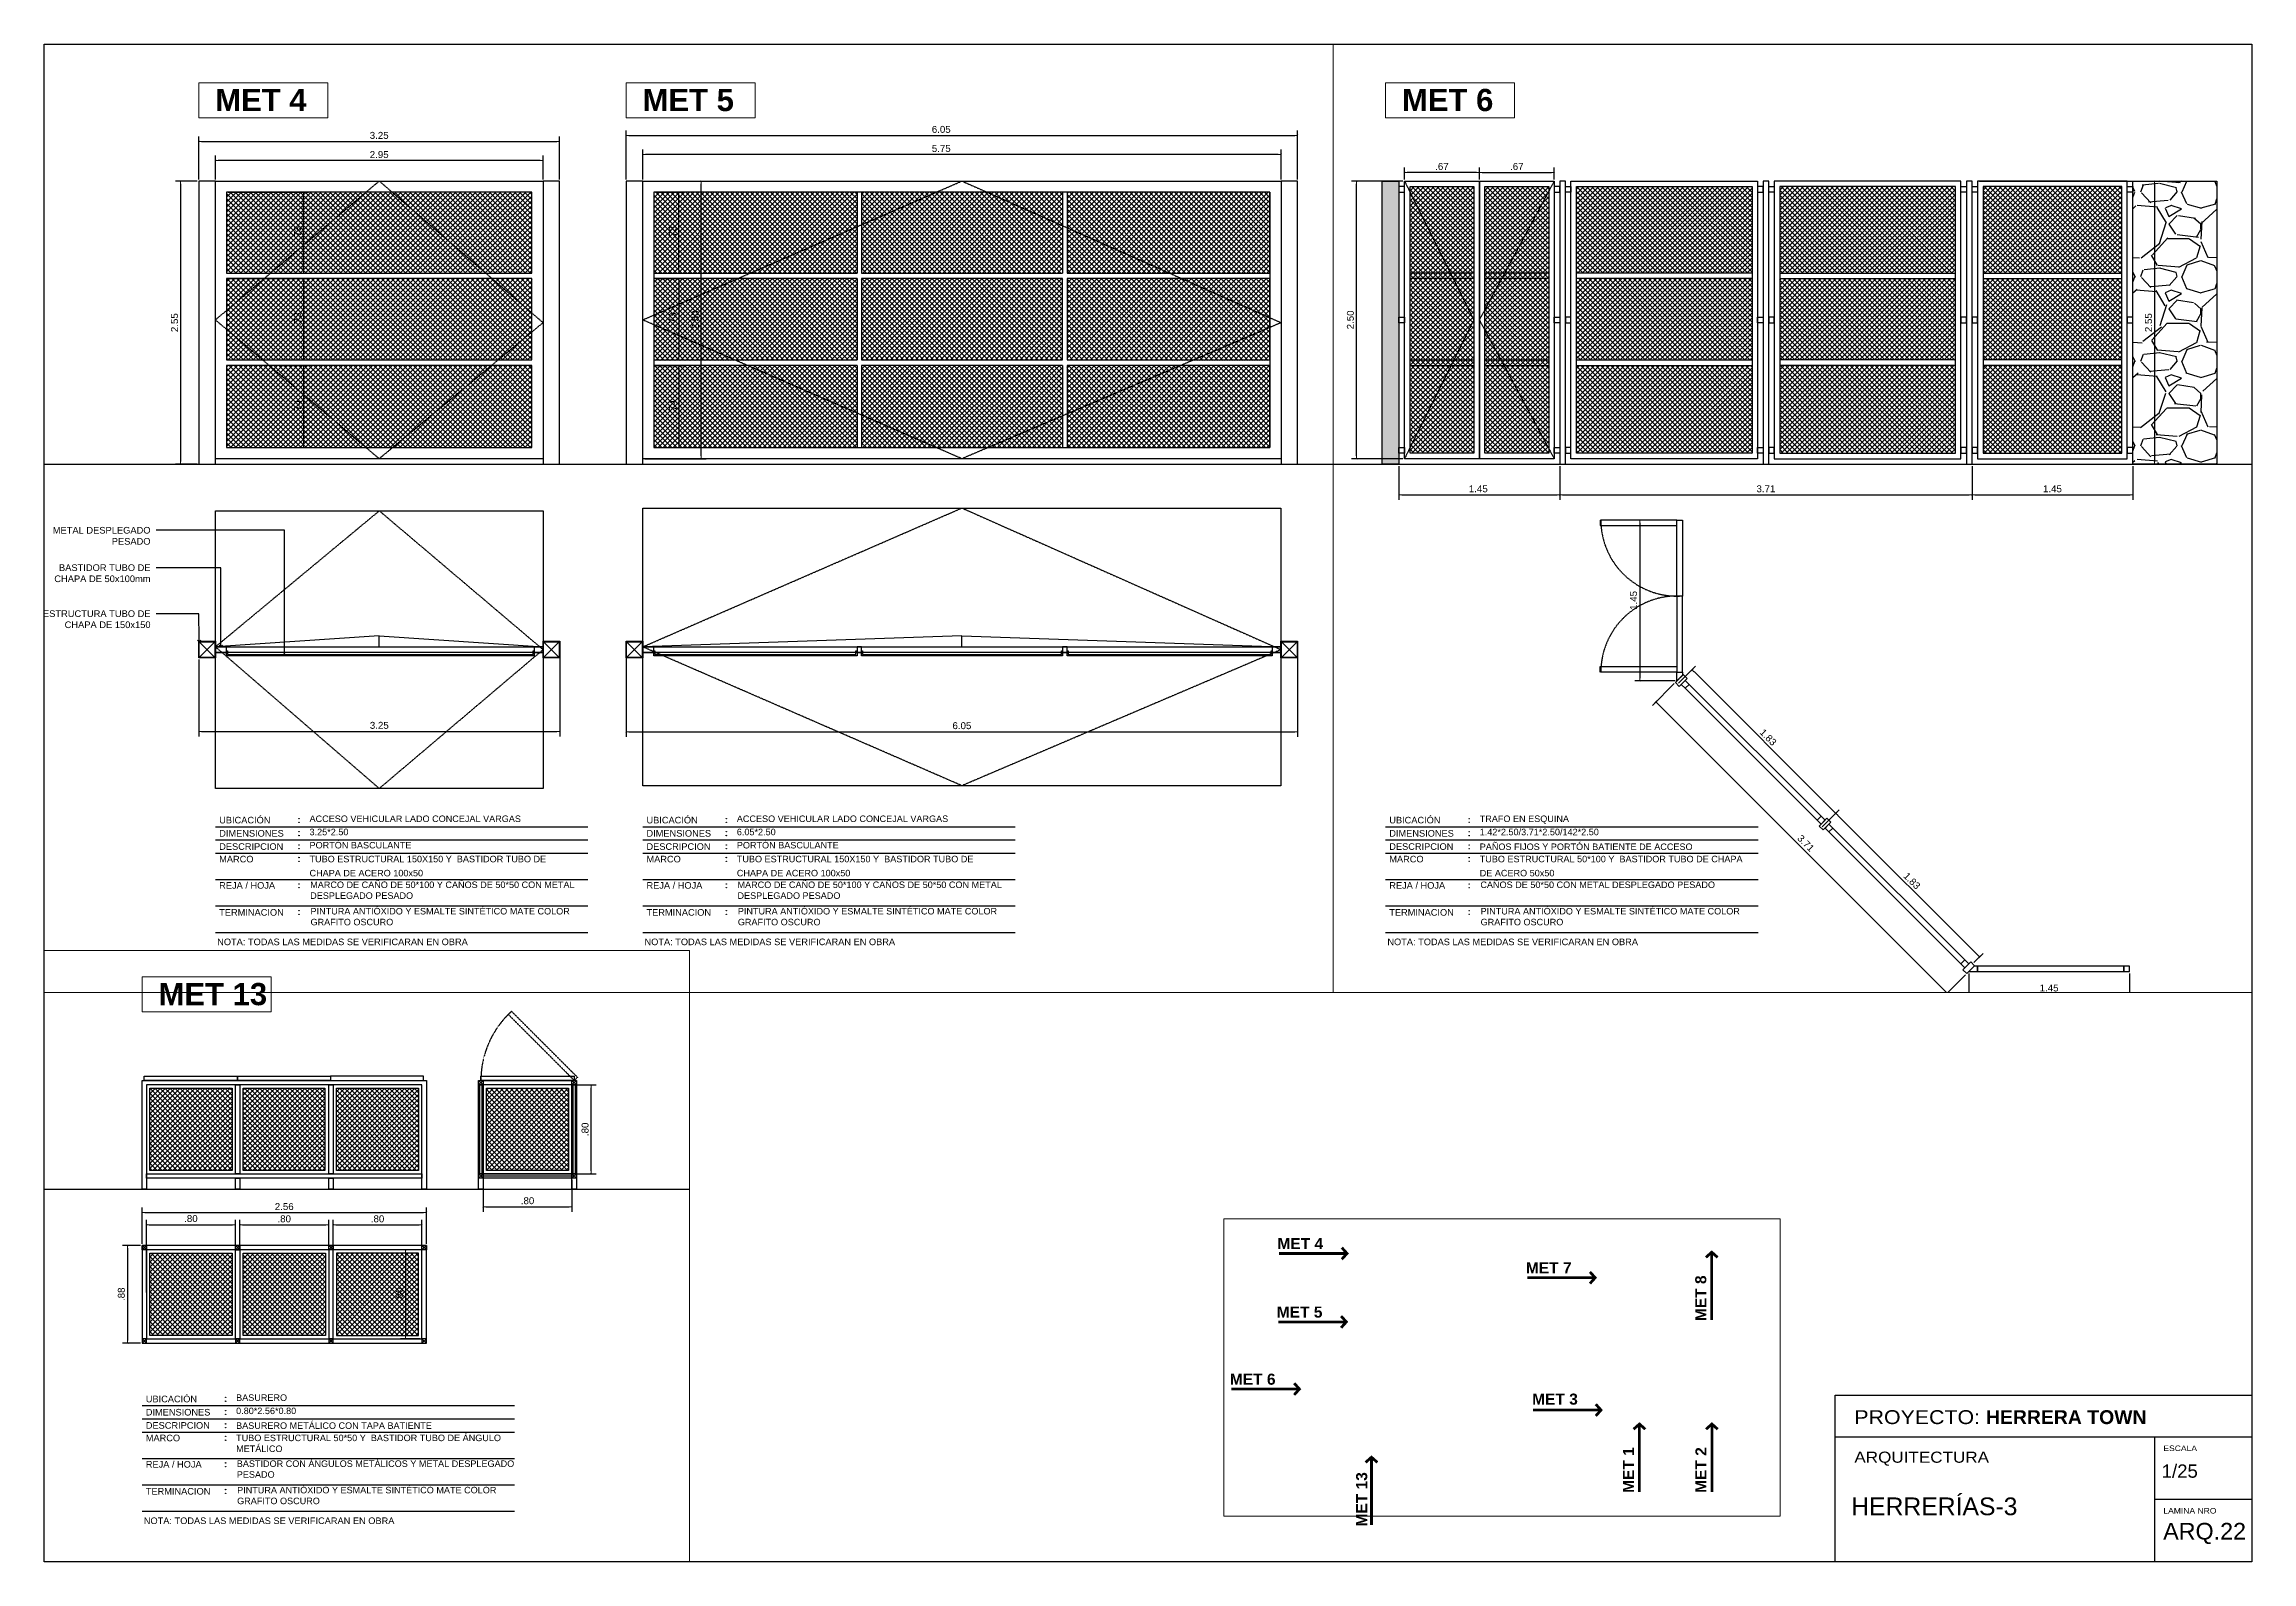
# Paper-space layout 'ARQ.22-HERR-3' of a CAD drawing. Extents: x 22 to 817, y 20 to 567.
# The model-space entities are those that its viewports show. They can reach past a viewport. Long polylines and large blocks are cut down to what shows.
import ezdxf
from ezdxf import colors
from ezdxf.entities.mleader import LeaderData, LeaderLine
from ezdxf.enums import TextEntityAlignment as Align
from ezdxf.math import Vec2, Vec3

# ---------------------------------------------------------------- set-up
doc = ezdxf.new("R2010")
doc.units = 0
doc.linetypes.add('HIDDEN', pattern=[9.525, 6.35, -3.175])
doc.linetypes.add('HIDDEN2', pattern=[0.1875, 0.125, -0.0625])
for name, color, linetype in [('0.1', 1, 'Continuous'), ('01', 1, 'Continuous'), ('A-Pisos', 251, 'Continuous'), ('A-Proyección', 1, 'HIDDEN'), ('NRO.ROTULO', 1, 'Continuous'), ('ROT-02', 136, 'Continuous'), ('ROT-TXT', 2, 'Continuous')]:
    doc.layers.add(name, color=color, linetype=linetype)
doc.layers.add('A-Aberturas', color=2, linetype='Continuous', lineweight=18)
doc.layers.add('A-Cotas', color=1, linetype='Continuous', lineweight=5)
doc.styles.add('1-50', font='arial.ttf', dxfattribs={"width": 1.1, "height": 0.075})
doc.styles.add('ARIAL', font='arial.ttf')
doc.styles.add('ROMANS', font='arial.ttf')
doc.styles.add('SANSSERIFBOLD', font='sasb____.pfb')
doc.styles.get("Standard").update_dxf_attribs({"font": 'arial.ttf'})
doc.dimstyles.new('ST-COTA-25', dxfattribs={"dimscale": 0.25, "dimtxt": 0.18, "dimasz": 0.1, "dimexe": 0.18, "dimexo": 0.0625, "dimgap": 0.09, "dimtad": 1, "dimzin": 4, "dimdsep": 46, "dimtxsty": 'ARIAL', "dimblk1": 'COTA_N', "dimblk2": 'COTA_N', "dimsah": 1, "dimcen": 0.09, "dimclrd": 8, "dimclre": 8, "dimclrt": 140, "dimadec": 0, "dimazin": 0, "dimtfac": 1, "dimtix": 1, "dimtmove": 0, "dimatfit": 3, "dimldrblk": 'COTA_N', "dimfxl": 0.18, "dimtolj": 1, "dimtzin": 0, "dimarcsym": 0})
pattern_1 = [(45, (-2.939242, 28.89399), (-0.0224506403, 0.0224506403), []), (135, (-2.939242, 28.89399), (-0.0224506403, -0.0224506403), [])]
pattern_2 = [(45, (-24.68206, 28.89399), (-0.0224506403, 0.0224506403), []), (135, (-24.68206, 28.89399), (-0.0224506403, -0.0224506403), [])]

psp = doc.layouts.new('ARQ.22-HERR-3')

# ---------------------------------------------------------------- texts
at = {"layer": 'A-Aberturas', "style": 'SANSSERIFBOLD'}
for s, p in [('MET 4', (465.69, 132.86)), ('MET 7', (555.12, 124.11)), ('MET 5', (465.44, 108.2)), ('MET 6', (448.55, 84.02)), ('MET 3', (557.38, 76.85))]:
    psp.add_text(s, height=4, dxfattribs=at).set_placement(p)
for s, p in [('MET 8', (620.09, 106.95)), ('MET 1', (594.06, 45.08)), ('MET 2', (620.15, 45.08)), ('MET 13', (498, 32.97))]:
    psp.add_text(s, height=4, rotation=90, dxfattribs=at).set_placement(p)

msp = doc.modelspace()

# ---------------------------------------------------------------- texts
at = {"layer": 'A-Aberturas', "style": 'SANSSERIFBOLD'}
for s, p in [('MET 4', (541.11, -75.529, 0)), ('MET 5', (544.956, -75.529)), ('MET 6', (554.14, -75.529, 0)), ('MET 13', (563.555, -77.051))]:
    msp.add_text(s, height=0.2, dxfattribs=at).set_placement(p)
at = {"layer": 'ROT-TXT', "style": 'ROMANS'}
for s, height, p in [('UBICACIÓN', 0.0594, (563.441, -80.597)), ('DIMENSIONES', 0.05943, (563.441, -80.716)), ('DESCRIPCION', 0.05943, (563.441, -80.835)), ('MARCO', 0.0594, (563.441, -80.948)), ('REJA / HOJA', 0.05943, (563.441, -81.185)), ('TERMINACION', 0.05943, (563.441, -81.428)), ('UBICACIÓN', 0.0594, (541.146, -81.913, 0)), ('UBICACIÓN', 0.0594, (544.992, -81.913)), ('UBICACIÓN', 0.0594, (554.026, -81.913)), ('DIMENSIONES', 0.05943, (541.146, -82.032, 0)), ('DIMENSIONES', 0.05943, (544.992, -82.032)), ('DIMENSIONES', 0.05943, (554.026, -82.032)), ('DESCRIPCION', 0.05943, (541.146, -82.151, 0)), ('MARCO', 0.0594, (541.146, -82.264, 0)), ('DESCRIPCION', 0.05943, (544.992, -82.151)), ('MARCO', 0.0594, (544.992, -82.264)), ('DESCRIPCION', 0.05943, (554.026, -82.151)), ('MARCO', 0.0594, (554.026, -82.264)), ('REJA / HOJA', 0.05943, (541.146, -82.501, 0)), ('REJA / HOJA', 0.05943, (544.992, -82.501)), ('REJA / HOJA', 0.05943, (554.026, -82.501)), ('TERMINACION', 0.05943, (541.146, -82.744, 0)), ('TERMINACION', 0.05943, (544.992, -82.744)), ('TERMINACION', 0.05943, (554.026, -82.744))]:
    msp.add_text(s, height=height, dxfattribs=at).set_placement(p, align=Align.MIDDLE_LEFT)
for s, height, p in [('0.80*2.56*0.80', 0.0585, (564.254, -80.733)), ('BASURERO', 0.0585, (564.254, -80.614)), ('BASURERO METÁLICO CON TAPA BATIENTE', 0.0585, (564.254, -80.866)), ('NOTA: TODAS LAS MEDIDAS SE VERIFICARAN EN OBRA', 0.05943, (563.423, -81.723)), ('ACCESO VEHICULAR LADO CONCEJAL VARGAS', 0.0585, (541.959, -81.93, 0)), ('3.25*2.50', 0.0585, (541.959, -82.049, 0)), ('ACCESO VEHICULAR LADO CONCEJAL VARGAS', 0.0585, (545.805, -81.93)), ('6.05*2.50', 0.0585, (545.805, -82.049)), ('TRAFO EN ESQUINA', 0.0585, (554.84, -81.93)), ('1.42*2.50/3.71*2.50/142*2.50', 0.0585, (554.84, -82.049)), ('PORTÓN BASCULANTE', 0.0585, (541.959, -82.168, 0)), ('PORTÓN BASCULANTE', 0.0585, (545.805, -82.168)), ('PAÑOS FIJOS Y PORTÓN BATIENTE DE ACCESO', 0.0585, (554.84, -82.182)), ('NOTA: TODAS LAS MEDIDAS SE VERIFICARAN EN OBRA', 0.05943, (541.128, -83.039, 0)), ('NOTA: TODAS LAS MEDIDAS SE VERIFICARAN EN OBRA', 0.05943, (544.974, -83.039)), ('NOTA: TODAS LAS MEDIDAS SE VERIFICARAN EN OBRA', 0.05943, (554.009, -83.039))]:
    msp.add_text(s, height=height, dxfattribs=at).set_placement(p)
at = {"layer": 'ROT-TXT', "char_height": 0.0585, "attachment_point": 1, "style": 'ROMANS'}
for s, insert, width in [('\\pxsm1;TUBO ESTRUCTURAL 50*50 Y  BASTIDOR TUBO DE ÁNGULO METÁLICO', (564.254, -80.918), 2.3868), ('BASTIDOR CON ÁNGULOS METÁLICOS Y METAL DESPLEGADO PESADO', (564.26, -81.15), 2.49896), ('PINTURA ANTIÓXIDO Y ESMALTE SINTÉTICO MATE COLOR GRAFITO OSCURO', (564.263, -81.388), 2.49873), ('\\pxsm1.3;TUBO ESTRUCTURAL 150X150 Y  BASTIDOR TUBO DE CHAPA DE ACERO 100x50', (541.959, -82.234, 0), 2.3868), ('\\pxsm1.3;TUBO ESTRUCTURAL 150X150 Y  BASTIDOR TUBO DE CHAPA DE ACERO 100x50', (545.805, -82.234), 2.3868), ('\\pxsm1.3;TUBO ESTRUCTURAL 50*100 Y  BASTIDOR TUBO DE CHAPA DE ACERO 50x50', (554.84, -82.234), 2.3868), ('MARCO DE CAÑO DE 50*100 Y CAÑOS DE 50*50 CON METAL DESPLEGADO PESADO', (541.965, -82.466, 0), 2.49896), ('MARCO DE CAÑO DE 50*100 Y CAÑOS DE 50*50 CON METAL DESPLEGADO PESADO', (545.811, -82.466), 2.49896), ('CAÑOS DE 50*50 CON METAL DESPLEGADO PESADO', (554.846, -82.466), 2.49896), ('PINTURA ANTIÓXIDO Y ESMALTE SINTÉTICO MATE COLOR GRAFITO OSCURO', (541.968, -82.704, 0), 2.49873), ('PINTURA ANTIÓXIDO Y ESMALTE SINTÉTICO MATE COLOR GRAFITO OSCURO', (545.814, -82.704), 2.49873), ('PINTURA ANTIÓXIDO Y ESMALTE SINTÉTICO MATE COLOR GRAFITO OSCURO', (554.848, -82.704), 2.49873)]:
    msp.add_mtext(s, dxfattribs=dict(at, insert=insert, width=width))

# ---------------------------------------------------------------- blocks, each defined once
blk = doc.blocks.new('rótulo')
for p, q in [((-35, 45), (-35, 0)), ((0, 22.5), (-35, 22.5))]:
    blk.add_line(p, q)
for points in [[(0, 0), (-794.85, 0), (-794.85, 546.62), (0, 546.62)], [(0, 0), (-150, 0), (-150, 60), (0, 60)]]:
    blk.add_lwpolyline(points, close=True)
blk.add_lwpolyline([(-150, 45), (0, 45)])
at = {"layer": '0.1'}
blk.add_line((0, 45), (0, 0), dxfattribs=at)
at = {"attachment_point": 1, "style": '1-50'}
for s, width, gutter_width, heights, insert, char_height in [('PROYECTO: {\\fArial|b1|i0|c0|p34;HERRERA TOWN}', 176.8359, 1.12, [0], (-143.11, 54.63), 5), ('ARQUITECTURA', 55.379, 1.93, [6.85], (-143.1, 39.7), 4), ('ESCALA', 32.3125, 1.12, [3.99], (-31.86, 41.91), 2), ('LAMINA NRO', 32.3125, 1.12, [3.99], (-31.86, 19.41), 2)]:
    blk.add_mtext_dynamic_manual_height_columns(s, width=width, gutter_width=gutter_width, heights=heights, dxfattribs=dict(at, insert=insert, char_height=char_height))
blk = doc.blocks.new('A$C3C1573BB')
at = {"style": 'ROMANS'}
for tag, p in [('ESCALA', (-15.56, -25.32)), ('TITULO', (-70.23, -37.14)), ('NRO', (-20.74, -36.81))]:
    blk.add_attdef(tag, p, '', height=1.5, dxfattribs=at)
blk = doc.blocks.new('COTA_N')
for p, q in [((-1, 0), (0, 0)), ((0, 0.5), (0, -0.5))]:
    blk.add_line(p, q)
at = {"color": 3, "const_width": 0.065}
blk.add_lwpolyline([(0.14, 0.14), (0.28, 0.28), (0, 0), (-0.14, -0.14), (-0.28, -0.28)], dxfattribs=at)
blk = doc.blocks.new('*D165')
at = {"layer": 'A-Cotas', "color": 8, "lineweight": -2, "transparency": 16777216}
for p, q in [((541.227, -76.259), (541.951, -76.259)), ((541.906, -76.962), (541.906, -76.284)), ((541.227, -76.987), (541.951, -76.987))]:
    blk.add_line(p, q, dxfattribs=at)
at = {"layer": 'Defpoints', "color": 0, "transparency": 16777216}
for p in [(541.212, -76.259, 0), (541.906, -76.259), (541.212, -76.987, 0)]:
    blk.add_point(p, dxfattribs=at)
at = {"layer": 'A-Cotas', "color": 8, "lineweight": -2, "transparency": 16777216, "xscale": 0.025, "yscale": 0.025, "zscale": 0.025}
for p, rotation in [((541.906, -76.259), 90), ((541.906, -76.987), 270)]:
    blk.add_blockref('COTA_N', p, dxfattribs=dict(at, rotation=rotation))
at = {"layer": 'A-Cotas', "transparency": 16777216, "insert": (541.852, -76.623), "char_height": 0.0625, "attachment_point": 5, "rotation": 90, "style": 'ARIAL'}
blk.add_mtext('\\A1;.73', dxfattribs=at)
blk = doc.blocks.new('*D166')
at = {"layer": 'A-Cotas', "color": 8, "lineweight": -2, "transparency": 16777216}
for p, q in [((541.697, -77.82), (541.951, -77.82)), ((541.906, -77.845), (541.906, -78.534)), ((541.227, -78.559), (541.951, -78.559))]:
    blk.add_line(p, q, dxfattribs=at)
at = {"layer": 'Defpoints', "color": 0, "transparency": 16777216}
for p in [(541.681, -77.82, 0), (541.212, -78.559, 0), (541.906, -78.559)]:
    blk.add_point(p, dxfattribs=at)
at = {"layer": 'A-Cotas', "color": 8, "lineweight": -2, "transparency": 16777216, "xscale": 0.025, "yscale": 0.025, "zscale": 0.025}
for p, rotation in [((541.906, -77.82), 90), ((541.906, -78.559), 270)]:
    blk.add_blockref('COTA_N', p, dxfattribs=dict(at, rotation=rotation))
at = {"layer": 'A-Cotas', "transparency": 16777216, "insert": (541.852, -78.19), "char_height": 0.0625, "attachment_point": 5, "rotation": 90, "style": 'ARIAL'}
blk.add_mtext('\\A1;.74', dxfattribs=at)
blk = doc.blocks.new('*D162')
at = {"layer": 'A-Cotas', "color": 8, "lineweight": -2, "transparency": 16777216}
for p, q in [((541.112, -76.144), (541.112, -75.93)), ((544.036, -75.975), (541.137, -75.975)), ((544.061, -76.144), (544.061, -75.93))]:
    blk.add_line(p, q, dxfattribs=at)
at = {"layer": 'Defpoints', "color": 0, "transparency": 16777216}
for p in [(541.112, -75.975), (541.112, -76.159, 0), (544.061, -76.159, 0)]:
    blk.add_point(p, dxfattribs=at)
at = {"layer": 'A-Cotas', "color": 8, "lineweight": -2, "transparency": 16777216, "xscale": 0.025, "yscale": 0.025, "zscale": 0.025, "rotation": 180}
blk.add_blockref('COTA_N', (541.112, -75.975), dxfattribs=at)
at = {"layer": 'A-Cotas', "color": 8, "lineweight": -2, "transparency": 16777216, "xscale": 0.025, "yscale": 0.025, "zscale": 0.025}
blk.add_blockref('COTA_N', (544.061, -75.975), dxfattribs=at)
at = {"layer": 'A-Cotas', "transparency": 16777216, "insert": (542.586, -75.921), "char_height": 0.0625, "attachment_point": 5, "style": 'ARIAL'}
blk.add_mtext('\\A1;2.95', dxfattribs=at)
blk = doc.blocks.new('*D163')
at = {"layer": 'A-Cotas', "color": 8, "lineweight": -2, "transparency": 16777216}
for p, q in [((540.962, -76.144), (540.962, -75.758)), ((540.987, -75.803), (544.185, -75.803)), ((544.21, -76.144), (544.21, -75.758))]:
    blk.add_line(p, q, dxfattribs=at)
at = {"layer": 'Defpoints', "color": 0, "transparency": 16777216}
for p in [(544.21, -75.803), (540.962, -76.159), (544.21, -76.159, 0)]:
    blk.add_point(p, dxfattribs=at)
at = {"layer": 'A-Cotas', "color": 8, "lineweight": -2, "transparency": 16777216, "xscale": 0.025, "yscale": 0.025, "zscale": 0.025, "rotation": 180}
blk.add_blockref('COTA_N', (540.962, -75.803), dxfattribs=at)
at = {"layer": 'A-Cotas', "color": 8, "lineweight": -2, "transparency": 16777216, "xscale": 0.025, "yscale": 0.025, "zscale": 0.025}
blk.add_blockref('COTA_N', (544.21, -75.803), dxfattribs=at)
at = {"layer": 'A-Cotas', "transparency": 16777216, "insert": (542.586, -75.748), "char_height": 0.0625, "attachment_point": 5, "style": 'ARIAL'}
blk.add_mtext('\\A1;3.25', dxfattribs=at)
blk = doc.blocks.new('*D164')
at = {"layer": 'A-Cotas', "color": 8, "lineweight": -2, "transparency": 16777216}
for p, q in [((540.947, -76.159), (540.754, -76.159)), ((540.799, -76.184), (540.799, -78.684)), ((540.947, -78.709), (540.754, -78.709))]:
    blk.add_line(p, q, dxfattribs=at)
at = {"layer": 'Defpoints', "color": 0, "transparency": 16777216}
for p in [(540.962, -76.159), (540.799, -78.709), (540.962, -78.709)]:
    blk.add_point(p, dxfattribs=at)
at = {"layer": 'A-Cotas', "color": 8, "lineweight": -2, "transparency": 16777216, "xscale": 0.025, "yscale": 0.025, "zscale": 0.025}
for p, rotation in [((540.799, -76.159), 90), ((540.799, -78.709), 270)]:
    blk.add_blockref('COTA_N', p, dxfattribs=dict(at, rotation=rotation))
at = {"layer": 'A-Cotas', "transparency": 16777216, "insert": (540.744, -77.434), "char_height": 0.0625, "attachment_point": 5, "rotation": 90, "style": 'ARIAL'}
blk.add_mtext('\\A1;2.55', dxfattribs=at)
blk = doc.blocks.new('*D167')
at = {"layer": 'A-Cotas', "color": 8, "lineweight": -2, "transparency": 16777216}
for p, q in [((541.227, -77.037), (541.951, -77.037)), ((541.906, -77.062), (541.906, -77.745)), ((541.227, -77.77), (541.951, -77.77))]:
    blk.add_line(p, q, dxfattribs=at)
at = {"layer": 'Defpoints', "color": 0, "transparency": 16777216}
for p in [(541.212, -77.037, 0), (541.212, -77.77, 0), (541.906, -77.77)]:
    blk.add_point(p, dxfattribs=at)
at = {"layer": 'A-Cotas', "color": 8, "lineweight": -2, "transparency": 16777216, "xscale": 0.025, "yscale": 0.025, "zscale": 0.025}
for p, rotation in [((541.906, -77.037), 90), ((541.906, -77.77), 270)]:
    blk.add_blockref('COTA_N', p, dxfattribs=dict(at, rotation=rotation))
at = {"layer": 'A-Cotas', "transparency": 16777216, "insert": (541.852, -77.404), "char_height": 0.0625, "attachment_point": 5, "rotation": 90, "style": 'ARIAL'}
blk.add_mtext('\\A1;.73', dxfattribs=at)
blk = doc.blocks.new('*D168')
at = {"layer": 'A-Cotas', "color": 8, "lineweight": -2, "transparency": 16777216}
for p, q in [((545.073, -77.037, 0), (545.329, -77.037, 0)), ((545.284, -77.062, 0), (545.284, -77.745, 0)), ((545.073, -77.77, 0), (545.329, -77.77, 0))]:
    blk.add_line(p, q, dxfattribs=at)
at = {"layer": 'Defpoints', "color": 0, "transparency": 16777216}
for p in [(545.058, -77.037, 0), (545.058, -77.77, 0), (545.284, -77.77, 0)]:
    blk.add_point(p, dxfattribs=at)
at = {"layer": 'A-Cotas', "color": 8, "lineweight": -2, "transparency": 16777216, "xscale": 0.025, "yscale": 0.025, "zscale": 0.025}
for p, rotation in [((545.284, -77.037, 0), 90), ((545.284, -77.77, 0), 270)]:
    blk.add_blockref('COTA_N', p, dxfattribs=dict(at, rotation=rotation))
at = {"layer": 'A-Cotas', "transparency": 16777216, "insert": (545.229, -77.404, 0), "char_height": 0.0625, "attachment_point": 5, "rotation": 90, "style": 'ARIAL'}
blk.add_mtext('\\A1;.73', dxfattribs=at)
blk = doc.blocks.new('*D169')
at = {"layer": 'A-Cotas', "color": 8, "lineweight": -2, "transparency": 16777216}
for p, q in [((545.073, -77.82, 0), (545.327, -77.82, 0)), ((545.282, -77.845, 0), (545.282, -78.534, 0)), ((545.073, -78.559, 0), (545.327, -78.559, 0))]:
    blk.add_line(p, q, dxfattribs=at)
at = {"layer": 'Defpoints', "color": 0, "transparency": 16777216}
for p in [(545.058, -77.82, 0), (545.058, -78.559, 0), (545.282, -78.559, 0)]:
    blk.add_point(p, dxfattribs=at)
at = {"layer": 'A-Cotas', "color": 8, "lineweight": -2, "transparency": 16777216, "xscale": 0.025, "yscale": 0.025, "zscale": 0.025}
for p, rotation in [((545.282, -77.82, 0), 90), ((545.282, -78.559, 0), 270)]:
    blk.add_blockref('COTA_N', p, dxfattribs=dict(at, rotation=rotation))
at = {"layer": 'A-Cotas', "transparency": 16777216, "insert": (545.228, -78.19, 0), "char_height": 0.0625, "attachment_point": 5, "rotation": 90, "style": 'ARIAL'}
blk.add_mtext('\\A1;.74', dxfattribs=at)
blk = doc.blocks.new('*D170')
at = {"layer": 'A-Cotas', "color": 8, "lineweight": -2, "transparency": 16777216}
for p, q in [((544.976, -76.159, 0), (545.53, -76.159, 0)), ((545.485, -78.634, 0), (545.485, -76.184, 0)), ((544.976, -78.659, 0), (545.53, -78.659, 0))]:
    blk.add_line(p, q, dxfattribs=at)
at = {"layer": 'Defpoints', "color": 0, "transparency": 16777216}
for p in [(544.96, -76.159, 0), (545.485, -76.159, 0), (544.96, -78.659, 0)]:
    blk.add_point(p, dxfattribs=at)
at = {"layer": 'A-Cotas', "color": 8, "lineweight": -2, "transparency": 16777216, "xscale": 0.025, "yscale": 0.025, "zscale": 0.025}
for p, rotation in [((545.485, -76.159, 0), 90), ((545.485, -78.659, 0), 270)]:
    blk.add_blockref('COTA_N', p, dxfattribs=dict(at, rotation=rotation))
at = {"layer": 'A-Cotas', "transparency": 16777216, "insert": (545.431, -77.409, 0), "char_height": 0.0625, "attachment_point": 5, "rotation": 90, "style": 'ARIAL'}
blk.add_mtext('\\A1;2.50', dxfattribs=at)
blk = doc.blocks.new('*D172')
at = {"layer": 'A-Cotas', "color": 8, "lineweight": -2, "transparency": 16777216}
for p, q in [((544.958, -76.144, 0), (544.958, -75.876, 0)), ((550.704, -76.144, 0), (550.704, -75.876, 0)), ((550.679, -75.921, 0), (544.983, -75.921, 0))]:
    blk.add_line(p, q, dxfattribs=at)
at = {"layer": 'Defpoints', "color": 0, "transparency": 16777216}
for p in [(544.958, -75.921, 0), (544.958, -76.159, 0), (550.704, -76.159, 0)]:
    blk.add_point(p, dxfattribs=at)
at = {"layer": 'A-Cotas', "color": 8, "lineweight": -2, "transparency": 16777216, "xscale": 0.025, "yscale": 0.025, "zscale": 0.025, "rotation": 180}
blk.add_blockref('COTA_N', (544.958, -75.921, 0), dxfattribs=at)
at = {"layer": 'A-Cotas', "color": 8, "lineweight": -2, "transparency": 16777216, "xscale": 0.025, "yscale": 0.025, "zscale": 0.025}
blk.add_blockref('COTA_N', (550.704, -75.921, 0), dxfattribs=at)
at = {"layer": 'A-Cotas', "transparency": 16777216, "insert": (547.645, -75.866, 0), "char_height": 0.0625, "attachment_point": 5, "style": 'ARIAL'}
blk.add_mtext('\\A1;5.75', dxfattribs=at)
blk = doc.blocks.new('*D173')
at = {"layer": 'A-Cotas', "color": 8, "lineweight": -2, "transparency": 16777216}
for p, q in [((544.808, -76.144, 0), (544.808, -75.703, 0)), ((550.853, -76.144, 0), (550.853, -75.703, 0)), ((544.833, -75.748, 0), (550.828, -75.748, 0))]:
    blk.add_line(p, q, dxfattribs=at)
at = {"layer": 'Defpoints', "color": 0, "transparency": 16777216}
for p in [(550.853, -75.748, 0), (544.808, -76.159, 0), (550.853, -76.159)]:
    blk.add_point(p, dxfattribs=at)
at = {"layer": 'A-Cotas', "color": 8, "lineweight": -2, "transparency": 16777216, "xscale": 0.025, "yscale": 0.025, "zscale": 0.025, "rotation": 180}
blk.add_blockref('COTA_N', (544.808, -75.748, 0), dxfattribs=at)
at = {"layer": 'A-Cotas', "color": 8, "lineweight": -2, "transparency": 16777216, "xscale": 0.025, "yscale": 0.025, "zscale": 0.025}
blk.add_blockref('COTA_N', (550.853, -75.748, 0), dxfattribs=at)
at = {"layer": 'A-Cotas', "transparency": 16777216, "insert": (547.645, -75.694, 0), "char_height": 0.0625, "attachment_point": 5, "style": 'ARIAL'}
blk.add_mtext('\\A1;6.05', dxfattribs=at)
blk = doc.blocks.new('*D171')
at = {"layer": 'A-Cotas', "color": 8, "lineweight": -2, "transparency": 16777216}
for p, q in [((545.073, -76.259), (545.329, -76.259)), ((545.284, -76.962), (545.284, -76.284)), ((545.073, -76.987), (545.329, -76.987))]:
    blk.add_line(p, q, dxfattribs=at)
at = {"layer": 'Defpoints', "color": 0, "transparency": 16777216}
for p in [(545.058, -76.259, 0), (545.284, -76.259), (545.058, -76.987, 0)]:
    blk.add_point(p, dxfattribs=at)
at = {"layer": 'A-Cotas', "color": 8, "lineweight": -2, "transparency": 16777216, "xscale": 0.025, "yscale": 0.025, "zscale": 0.025}
for p, rotation in [((545.284, -76.259), 90), ((545.284, -76.987), 270)]:
    blk.add_blockref('COTA_N', p, dxfattribs=dict(at, rotation=rotation))
at = {"layer": 'A-Cotas', "transparency": 16777216, "insert": (545.229, -76.623), "char_height": 0.0625, "attachment_point": 5, "rotation": 90, "style": 'ARIAL'}
blk.add_mtext('\\A1;.73', dxfattribs=at)
blk = doc.blocks.new('*D174')
at = {"layer": 'A-Cotas', "color": 8, "lineweight": -2, "transparency": 16777216}
for p, q in [((559.337, -76.159), (560.96, -76.159)), ((560.915, -76.184), (560.915, -78.684)), ((559.337, -78.709), (560.96, -78.709))]:
    blk.add_line(p, q, dxfattribs=at)
at = {"layer": 'Defpoints', "color": 0, "transparency": 16777216}
for p in [(559.321, -76.159), (559.321, -78.709), (560.915, -78.709)]:
    blk.add_point(p, dxfattribs=at)
at = {"layer": 'A-Cotas', "color": 8, "lineweight": -2, "transparency": 16777216, "xscale": 0.025, "yscale": 0.025, "zscale": 0.025}
for p, rotation in [((560.915, -76.159), 90), ((560.915, -78.709), 270)]:
    blk.add_blockref('COTA_N', p, dxfattribs=dict(at, rotation=rotation))
at = {"layer": 'A-Cotas', "transparency": 16777216, "insert": (560.86, -77.434), "char_height": 0.0625, "attachment_point": 5, "rotation": 90, "style": 'ARIAL'}
blk.add_mtext('\\A1;2.55', dxfattribs=at)
blk = doc.blocks.new('*D175')
at = {"layer": 'A-Cotas', "color": 8, "lineweight": -2, "transparency": 16777216}
for p, q in [((563.447, -79.639), (563.447, -78.983)), ((563.472, -79.028), (564.222, -79.028)), ((564.247, -79.639), (564.247, -78.983))]:
    blk.add_line(p, q, dxfattribs=at)
at = {"layer": 'Defpoints', "color": 0, "transparency": 16777216}
for p in [(564.247, -79.028), (563.447, -79.654), (564.247, -79.654)]:
    blk.add_point(p, dxfattribs=at)
at = {"layer": 'A-Cotas', "color": 8, "lineweight": -2, "transparency": 16777216, "xscale": 0.025, "yscale": 0.025, "zscale": 0.025, "rotation": 180}
blk.add_blockref('COTA_N', (563.447, -79.028), dxfattribs=at)
at = {"layer": 'A-Cotas', "color": 8, "lineweight": -2, "transparency": 16777216, "xscale": 0.025, "yscale": 0.025, "zscale": 0.025}
blk.add_blockref('COTA_N', (564.247, -79.028), dxfattribs=at)
at = {"layer": 'A-Cotas', "transparency": 16777216, "insert": (563.847, -78.973), "char_height": 0.0625, "attachment_point": 5, "style": 'ARIAL'}
blk.add_mtext('\\A1;.80', dxfattribs=at)
blk = doc.blocks.new('*D176')
at = {"layer": 'A-Cotas', "color": 8, "lineweight": -2, "transparency": 16777216}
for p, q in [((564.287, -79.239), (564.287, -78.985)), ((564.312, -79.03), (565.062, -79.03)), ((565.087, -79.239), (565.087, -78.985))]:
    blk.add_line(p, q, dxfattribs=at)
at = {"layer": 'Defpoints', "color": 0, "transparency": 16777216}
for p in [(565.087, -79.03), (564.287, -79.254), (565.087, -79.254)]:
    blk.add_point(p, dxfattribs=at)
at = {"layer": 'A-Cotas', "color": 8, "lineweight": -2, "transparency": 16777216, "xscale": 0.025, "yscale": 0.025, "zscale": 0.025, "rotation": 180}
blk.add_blockref('COTA_N', (564.287, -79.03), dxfattribs=at)
at = {"layer": 'A-Cotas', "color": 8, "lineweight": -2, "transparency": 16777216, "xscale": 0.025, "yscale": 0.025, "zscale": 0.025}
blk.add_blockref('COTA_N', (565.087, -79.03), dxfattribs=at)
at = {"layer": 'A-Cotas', "transparency": 16777216, "insert": (564.687, -78.975), "char_height": 0.0625, "attachment_point": 5, "style": 'ARIAL'}
blk.add_mtext('\\A1;.80', dxfattribs=at)
blk = doc.blocks.new('*D177')
at = {"layer": 'A-Cotas', "color": 8, "lineweight": -2, "transparency": 16777216}
for p, q in [((565.127, -79.239), (565.127, -78.985)), ((565.152, -79.03), (565.902, -79.03)), ((565.927, -79.239), (565.927, -78.985))]:
    blk.add_line(p, q, dxfattribs=at)
at = {"layer": 'Defpoints', "color": 0, "transparency": 16777216}
for p in [(565.927, -79.03), (565.127, -79.254), (565.927, -79.254)]:
    blk.add_point(p, dxfattribs=at)
at = {"layer": 'A-Cotas', "color": 8, "lineweight": -2, "transparency": 16777216, "xscale": 0.025, "yscale": 0.025, "zscale": 0.025, "rotation": 180}
blk.add_blockref('COTA_N', (565.127, -79.03), dxfattribs=at)
at = {"layer": 'A-Cotas', "color": 8, "lineweight": -2, "transparency": 16777216, "xscale": 0.025, "yscale": 0.025, "zscale": 0.025}
blk.add_blockref('COTA_N', (565.927, -79.03), dxfattribs=at)
at = {"layer": 'A-Cotas', "transparency": 16777216, "insert": (565.527, -78.975), "char_height": 0.0625, "attachment_point": 5, "style": 'ARIAL'}
blk.add_mtext('\\A1;.80', dxfattribs=at)
blk = doc.blocks.new('*D178')
at = {"layer": 'A-Cotas', "color": 8, "lineweight": -2, "transparency": 16777216}
for p, q in [((565.912, -79.254), (565.733, -79.254)), ((565.778, -79.279), (565.778, -80.029)), ((565.912, -80.054), (565.733, -80.054))]:
    blk.add_line(p, q, dxfattribs=at)
at = {"layer": 'Defpoints', "color": 0, "transparency": 16777216}
for p in [(565.927, -79.254), (565.778, -80.054), (565.927, -80.054)]:
    blk.add_point(p, dxfattribs=at)
at = {"layer": 'A-Cotas', "color": 8, "lineweight": -2, "transparency": 16777216, "xscale": 0.025, "yscale": 0.025, "zscale": 0.025}
for p, rotation in [((565.778, -79.254), 90), ((565.778, -80.054), 270)]:
    blk.add_blockref('COTA_N', p, dxfattribs=dict(at, rotation=rotation))
at = {"layer": 'A-Cotas', "transparency": 16777216, "insert": (565.723, -79.654), "char_height": 0.0625, "attachment_point": 5, "rotation": 90, "style": 'ARIAL'}
blk.add_mtext('\\A1;.80', dxfattribs=at)
blk = doc.blocks.new('*D179')
at = {"layer": 'A-Cotas', "color": 8, "lineweight": -2, "transparency": 16777216}
for p, q in [((566.477, -78.625), (566.477, -78.912)), ((567.277, -78.625), (567.277, -78.912)), ((566.502, -78.867), (567.252, -78.867))]:
    blk.add_line(p, q, dxfattribs=at)
at = {"layer": 'Defpoints', "color": 0, "transparency": 16777216}
for p in [(566.477, -78.609), (567.277, -78.609), (567.277, -78.867)]:
    blk.add_point(p, dxfattribs=at)
at = {"layer": 'A-Cotas', "color": 8, "lineweight": -2, "transparency": 16777216, "xscale": 0.025, "yscale": 0.025, "zscale": 0.025, "rotation": 180}
blk.add_blockref('COTA_N', (566.477, -78.867), dxfattribs=at)
at = {"layer": 'A-Cotas', "color": 8, "lineweight": -2, "transparency": 16777216, "xscale": 0.025, "yscale": 0.025, "zscale": 0.025}
blk.add_blockref('COTA_N', (567.277, -78.867), dxfattribs=at)
at = {"layer": 'A-Cotas', "transparency": 16777216, "insert": (566.877, -78.812), "char_height": 0.0625, "attachment_point": 5, "style": 'ARIAL'}
blk.add_mtext('\\A1;.80', dxfattribs=at)
blk = doc.blocks.new('*D180')
at = {"layer": 'A-Cotas', "color": 8, "lineweight": -2, "transparency": 16777216}
for p, q in [((563.407, -79.199), (563.407, -78.874)), ((565.967, -79.199), (565.967, -78.874)), ((563.432, -78.919), (565.942, -78.919))]:
    blk.add_line(p, q, dxfattribs=at)
at = {"layer": 'Defpoints', "color": 0, "transparency": 16777216}
for p in [(565.967, -78.919), (563.407, -79.214), (565.967, -79.214)]:
    blk.add_point(p, dxfattribs=at)
at = {"layer": 'A-Cotas', "color": 8, "lineweight": -2, "transparency": 16777216, "xscale": 0.025, "yscale": 0.025, "zscale": 0.025, "rotation": 180}
blk.add_blockref('COTA_N', (563.407, -78.919), dxfattribs=at)
at = {"layer": 'A-Cotas', "color": 8, "lineweight": -2, "transparency": 16777216, "xscale": 0.025, "yscale": 0.025, "zscale": 0.025}
blk.add_blockref('COTA_N', (565.967, -78.919), dxfattribs=at)
at = {"layer": 'A-Cotas', "transparency": 16777216, "insert": (564.687, -78.865), "char_height": 0.0625, "attachment_point": 5, "style": 'ARIAL'}
blk.add_mtext('\\A1;2.56', dxfattribs=at)
blk = doc.blocks.new('*D181')
at = {"layer": 'A-Cotas', "color": 8, "lineweight": -2, "transparency": 16777216}
for p, q in [((567.293, -77.769), (567.494, -77.769)), ((567.449, -78.544), (567.449, -77.794)), ((567.293, -78.569), (567.494, -78.569))]:
    blk.add_line(p, q, dxfattribs=at)
at = {"layer": 'Defpoints', "color": 0, "transparency": 16777216}
for p in [(567.277, -77.769), (567.449, -77.769), (567.277, -78.569)]:
    blk.add_point(p, dxfattribs=at)
at = {"layer": 'A-Cotas', "color": 8, "lineweight": -2, "transparency": 16777216, "xscale": 0.025, "yscale": 0.025, "zscale": 0.025}
for p, rotation in [((567.449, -77.769), 90), ((567.449, -78.569), 270)]:
    blk.add_blockref('COTA_N', p, dxfattribs=dict(at, rotation=rotation))
at = {"layer": 'A-Cotas', "transparency": 16777216, "insert": (567.395, -78.169), "char_height": 0.0625, "attachment_point": 5, "rotation": 90, "style": 'ARIAL'}
blk.add_mtext('\\A1;.80', dxfattribs=at)
blk = doc.blocks.new('_Open90')
at = {"color": 0, "linetype": 'ByBlock', "lineweight": -2}
for p, q in [((0, 0), (-1, 0)), ((-0.5, 0.5), (0, 0)), ((0, 0), (-0.5, -0.5))]:
    blk.add_line(p, q, dxfattribs=at)
blk = doc.blocks.new('*D226')
at = {"layer": 'A-Cotas', "color": 8, "lineweight": -2, "transparency": 16777216}
for p, q in [((540.962, -80.468), (540.962, -81.159)), ((544.211, -80.393), (544.211, -81.159)), ((540.987, -81.114), (544.186, -81.114))]:
    blk.add_line(p, q, dxfattribs=at)
at = {"layer": 'Defpoints', "color": 0, "transparency": 16777216}
for p in [(540.962, -80.453), (544.211, -80.378), (544.211, -81.114)]:
    blk.add_point(p, dxfattribs=at)
at = {"layer": 'A-Cotas', "color": 8, "lineweight": -2, "transparency": 16777216, "xscale": 0.025, "yscale": 0.025, "zscale": 0.025, "rotation": 180}
blk.add_blockref('COTA_N', (540.962, -81.114), dxfattribs=at)
at = {"layer": 'A-Cotas', "color": 8, "lineweight": -2, "transparency": 16777216, "xscale": 0.025, "yscale": 0.025, "zscale": 0.025}
blk.add_blockref('COTA_N', (544.211, -81.114), dxfattribs=at)
at = {"layer": 'A-Cotas', "transparency": 16777216, "insert": (542.587, -81.06), "char_height": 0.0625, "attachment_point": 5, "style": 'ARIAL'}
blk.add_mtext('\\A1;3.25', dxfattribs=at)
blk = doc.blocks.new('*D227')
at = {"layer": 'A-Cotas', "color": 8, "lineweight": -2, "transparency": 16777216}
for p, q in [((544.808, -80.393), (544.808, -81.163)), ((550.853, -80.393), (550.853, -81.163)), ((544.833, -81.118), (550.828, -81.118))]:
    blk.add_line(p, q, dxfattribs=at)
at = {"layer": 'Defpoints', "color": 0, "transparency": 16777216}
for p in [(544.808, -80.378), (550.853, -80.378), (550.853, -81.118)]:
    blk.add_point(p, dxfattribs=at)
at = {"layer": 'A-Cotas', "color": 8, "lineweight": -2, "transparency": 16777216, "xscale": 0.025, "yscale": 0.025, "zscale": 0.025, "rotation": 180}
blk.add_blockref('COTA_N', (544.808, -81.118), dxfattribs=at)
at = {"layer": 'A-Cotas', "color": 8, "lineweight": -2, "transparency": 16777216, "xscale": 0.025, "yscale": 0.025, "zscale": 0.025}
blk.add_blockref('COTA_N', (550.853, -81.118), dxfattribs=at)
at = {"layer": 'A-Cotas', "transparency": 16777216, "insert": (547.831, -81.063), "char_height": 0.0625, "attachment_point": 5, "style": 'ARIAL'}
blk.add_mtext('\\A1;6.05', dxfattribs=at)
blk = doc.blocks.new('*D231')
at = {"layer": 'A-Cotas', "color": 8, "lineweight": -2, "transparency": 16777216}
for p, q in [((555.561, -78.725), (555.561, -79.03)), ((559.271, -78.725), (559.271, -79.03)), ((555.586, -78.985), (559.246, -78.985))]:
    blk.add_line(p, q, dxfattribs=at)
at = {"layer": 'Defpoints', "color": 0, "transparency": 16777216}
for p in [(555.561, -78.709), (559.271, -78.709), (559.271, -78.985)]:
    blk.add_point(p, dxfattribs=at)
at = {"layer": 'A-Cotas', "color": 8, "lineweight": -2, "transparency": 16777216, "xscale": 0.025, "yscale": 0.025, "zscale": 0.025, "rotation": 180}
blk.add_blockref('COTA_N', (555.561, -78.985), dxfattribs=at)
at = {"layer": 'A-Cotas', "color": 8, "lineweight": -2, "transparency": 16777216, "xscale": 0.025, "yscale": 0.025, "zscale": 0.025}
blk.add_blockref('COTA_N', (559.271, -78.985), dxfattribs=at)
at = {"layer": 'A-Cotas', "transparency": 16777216, "insert": (557.416, -78.93), "char_height": 0.0625, "attachment_point": 5, "style": 'ARIAL'}
blk.add_mtext('\\A1;3.71', dxfattribs=at)
blk = doc.blocks.new('*D232')
at = {"layer": 'A-Cotas', "color": 8, "lineweight": -2, "transparency": 16777216}
for p, q in [((559.271, -78.725), (559.271, -79.03)), ((560.719, -78.725), (560.719, -79.03)), ((559.296, -78.985), (560.694, -78.985))]:
    blk.add_line(p, q, dxfattribs=at)
at = {"layer": 'Defpoints', "color": 0, "transparency": 16777216}
for p in [(559.271, -78.709), (560.719, -78.709), (560.719, -78.985)]:
    blk.add_point(p, dxfattribs=at)
at = {"layer": 'A-Cotas', "color": 8, "lineweight": -2, "transparency": 16777216, "xscale": 0.025, "yscale": 0.025, "zscale": 0.025, "rotation": 180}
blk.add_blockref('COTA_N', (559.271, -78.985), dxfattribs=at)
at = {"layer": 'A-Cotas', "color": 8, "lineweight": -2, "transparency": 16777216, "xscale": 0.025, "yscale": 0.025, "zscale": 0.025}
blk.add_blockref('COTA_N', (560.719, -78.985), dxfattribs=at)
at = {"layer": 'A-Cotas', "transparency": 16777216, "insert": (559.995, -78.93), "char_height": 0.0625, "attachment_point": 5, "style": 'ARIAL'}
blk.add_mtext('\\A1;1.45', dxfattribs=at)
blk = doc.blocks.new('*D233')
at = {"layer": 'A-Cotas', "color": 8, "lineweight": -2, "transparency": 16777216}
for p, q in [((554.113, -78.725), (554.113, -79.03)), ((555.561, -78.725), (555.561, -79.03)), ((554.138, -78.985), (555.536, -78.985))]:
    blk.add_line(p, q, dxfattribs=at)
at = {"layer": 'Defpoints', "color": 0, "transparency": 16777216}
for p in [(554.113, -78.709), (555.561, -78.709), (555.561, -78.985)]:
    blk.add_point(p, dxfattribs=at)
at = {"layer": 'A-Cotas', "color": 8, "lineweight": -2, "transparency": 16777216, "xscale": 0.025, "yscale": 0.025, "zscale": 0.025, "rotation": 180}
blk.add_blockref('COTA_N', (554.113, -78.985), dxfattribs=at)
at = {"layer": 'A-Cotas', "color": 8, "lineweight": -2, "transparency": 16777216, "xscale": 0.025, "yscale": 0.025, "zscale": 0.025}
blk.add_blockref('COTA_N', (555.561, -78.985), dxfattribs=at)
at = {"layer": 'A-Cotas', "transparency": 16777216, "insert": (554.827, -78.93), "char_height": 0.0625, "attachment_point": 5, "style": 'ARIAL'}
blk.add_mtext('\\A1;1.45', dxfattribs=at)
blk = doc.blocks.new('*D234')
at = {"layer": 'A-Cotas', "color": 8, "lineweight": -2, "transparency": 16777216}
for p, q in [((563.392, -79.214), (563.231, -79.214)), ((563.276, -79.239), (563.276, -80.069)), ((563.392, -80.094), (563.231, -80.094))]:
    blk.add_line(p, q, dxfattribs=at)
at = {"layer": 'Defpoints', "color": 0, "transparency": 16777216}
for p in [(563.407, -79.214), (563.276, -80.094), (563.407, -80.094)]:
    blk.add_point(p, dxfattribs=at)
at = {"layer": 'A-Cotas', "color": 8, "lineweight": -2, "transparency": 16777216, "xscale": 0.025, "yscale": 0.025, "zscale": 0.025}
for p, rotation in [((563.276, -79.214), 90), ((563.276, -80.094), 270)]:
    blk.add_blockref('COTA_N', p, dxfattribs=dict(at, rotation=rotation))
at = {"layer": 'A-Cotas', "transparency": 16777216, "insert": (563.221, -79.654), "char_height": 0.0625, "attachment_point": 5, "rotation": 90, "style": 'ARIAL'}
blk.add_mtext('\\A1;.88', dxfattribs=at)
blk = doc.blocks.new('*D248')
at = {"layer": 'A-Cotas', "color": 8, "lineweight": -2, "transparency": 16777216}
for p, q in [((554.147, -76.159), (553.685, -76.159)), ((553.73, -78.634), (553.73, -76.184)), ((554.147, -78.659), (553.685, -78.659))]:
    blk.add_line(p, q, dxfattribs=at)
at = {"layer": 'Defpoints', "color": 0, "transparency": 16777216}
for p in [(553.73, -76.159), (554.163, -76.159), (554.163, -78.659)]:
    blk.add_point(p, dxfattribs=at)
at = {"layer": 'A-Cotas', "color": 8, "lineweight": -2, "transparency": 16777216, "xscale": 0.025, "yscale": 0.025, "zscale": 0.025}
for p, rotation in [((553.73, -76.159), 90), ((553.73, -78.659), 270)]:
    blk.add_blockref('COTA_N', p, dxfattribs=dict(at, rotation=rotation))
at = {"layer": 'A-Cotas', "transparency": 16777216, "insert": (553.676, -77.409), "char_height": 0.0625, "attachment_point": 5, "rotation": 90, "style": 'ARIAL'}
blk.add_mtext('\\A1;2.50', dxfattribs=at)
blk = doc.blocks.new('*D249')
at = {"layer": 'A-Cotas', "color": 8, "lineweight": -2, "transparency": 16777216}
for p, q in [((556.599, -79.211), (556.235, -79.211)), ((556.28, -79.236), (556.28, -80.635)), ((556.599, -80.66), (556.235, -80.66))]:
    blk.add_line(p, q, dxfattribs=at)
at = {"layer": 'Defpoints', "color": 0, "transparency": 16777216}
for p in [(556.615, -79.211), (556.28, -80.66), (556.615, -80.66)]:
    blk.add_point(p, dxfattribs=at)
at = {"layer": 'A-Cotas', "color": 8, "lineweight": -2, "transparency": 16777216, "xscale": 0.025, "yscale": 0.025, "zscale": 0.025}
for p, rotation in [((556.28, -79.211), 90), ((556.28, -80.66), 270)]:
    blk.add_blockref('COTA_N', p, dxfattribs=dict(at, rotation=rotation))
at = {"layer": 'A-Cotas', "transparency": 16777216, "insert": (556.225, -79.935), "char_height": 0.0625, "attachment_point": 5, "rotation": 90, "style": 'ARIAL'}
blk.add_mtext('\\A1;1.45', dxfattribs=at)
blk = doc.blocks.new('*D250')
at = {"layer": 'A-Cotas', "color": 8, "lineweight": -2, "transparency": 16777216}
for p, q in [((556.59, -80.684), (556.394, -80.88)), ((556.444, -80.866), (559.03, -83.453)), ((559.212, -83.306), (559.016, -83.502))]:
    blk.add_line(p, q, dxfattribs=at)
at = {"layer": 'Defpoints', "color": 0, "transparency": 16777216}
for p in [(556.601, -80.673), (559.223, -83.295), (559.048, -83.471)]:
    blk.add_point(p, dxfattribs=at)
at = {"layer": 'A-Cotas', "color": 8, "lineweight": -2, "transparency": 16777216, "xscale": 0.025, "yscale": 0.025, "zscale": 0.025}
for p, rotation in [((556.426, -80.849), 134.9999997973803), ((559.048, -83.471), 314.9999997973803)]:
    blk.add_blockref('COTA_N', p, dxfattribs=dict(at, rotation=rotation))
at = {"layer": 'A-Cotas', "transparency": 16777216, "insert": (557.775, -82.121), "char_height": 0.0625, "attachment_point": 5, "rotation": 315, "style": 'ARIAL'}
blk.add_mtext('\\A1;3.71', dxfattribs=at)
blk = doc.blocks.new('*D251')
at = {"layer": 'A-Cotas', "color": 8, "lineweight": -2, "transparency": 16777216}
for p, q in [((559.241, -83.293), (559.241, -83.524)), ((560.689, -83.293), (560.689, -83.524)), ((559.266, -83.479), (560.664, -83.479))]:
    blk.add_line(p, q, dxfattribs=at)
at = {"layer": 'Defpoints', "color": 0, "transparency": 16777216}
for p in [(559.241, -83.277), (560.689, -83.277), (560.689, -83.479)]:
    blk.add_point(p, dxfattribs=at)
at = {"layer": 'A-Cotas', "color": 8, "lineweight": -2, "transparency": 16777216, "xscale": 0.025, "yscale": 0.025, "zscale": 0.025, "rotation": 180}
blk.add_blockref('COTA_N', (559.241, -83.479), dxfattribs=at)
at = {"layer": 'A-Cotas', "color": 8, "lineweight": -2, "transparency": 16777216, "xscale": 0.025, "yscale": 0.025, "zscale": 0.025}
blk.add_blockref('COTA_N', (560.689, -83.479), dxfattribs=at)
at = {"layer": 'A-Cotas', "transparency": 16777216, "insert": (559.965, -83.425), "char_height": 0.0625, "attachment_point": 5, "style": 'ARIAL'}
blk.add_mtext('\\A1;1.45', dxfattribs=at)
blk = doc.blocks.new('*D252')
at = {"layer": 'A-Cotas', "color": 8, "lineweight": -2, "transparency": 16777216}
for p, q in [((554.163, -76.144), (554.163, -76.038)), ((554.812, -76.083), (554.188, -76.083)), ((554.837, -76.144), (554.837, -76.038))]:
    blk.add_line(p, q, dxfattribs=at)
at = {"layer": 'Defpoints', "color": 0, "transparency": 16777216}
for p in [(554.163, -76.083), (554.163, -76.159), (554.837, -76.159)]:
    blk.add_point(p, dxfattribs=at)
at = {"layer": 'A-Cotas', "color": 8, "lineweight": -2, "transparency": 16777216, "xscale": 0.025, "yscale": 0.025, "zscale": 0.025, "rotation": 180}
blk.add_blockref('COTA_N', (554.163, -76.083), dxfattribs=at)
at = {"layer": 'A-Cotas', "color": 8, "lineweight": -2, "transparency": 16777216, "xscale": 0.025, "yscale": 0.025, "zscale": 0.025}
blk.add_blockref('COTA_N', (554.837, -76.083), dxfattribs=at)
at = {"layer": 'A-Cotas', "transparency": 16777216, "insert": (554.5, -76.028), "char_height": 0.0625, "attachment_point": 5, "style": 'ARIAL'}
blk.add_mtext('\\A1;.67', dxfattribs=at)
blk = doc.blocks.new('*D253')
at = {"layer": 'A-Cotas', "color": 8, "lineweight": -2, "transparency": 16777216}
for p, q in [((554.837, -76.144), (554.837, -76.038)), ((554.862, -76.083), (555.486, -76.083)), ((555.511, -76.144), (555.511, -76.038))]:
    blk.add_line(p, q, dxfattribs=at)
at = {"layer": 'Defpoints', "color": 0, "transparency": 16777216}
for p in [(555.511, -76.083), (554.837, -76.159), (555.511, -76.159)]:
    blk.add_point(p, dxfattribs=at)
at = {"layer": 'A-Cotas', "color": 8, "lineweight": -2, "transparency": 16777216, "xscale": 0.025, "yscale": 0.025, "zscale": 0.025, "rotation": 180}
blk.add_blockref('COTA_N', (554.837, -76.083), dxfattribs=at)
at = {"layer": 'A-Cotas', "color": 8, "lineweight": -2, "transparency": 16777216, "xscale": 0.025, "yscale": 0.025, "zscale": 0.025}
blk.add_blockref('COTA_N', (555.511, -76.083), dxfattribs=at)
at = {"layer": 'A-Cotas', "transparency": 16777216, "insert": (555.174, -76.028), "char_height": 0.0625, "attachment_point": 5, "style": 'ARIAL'}
blk.add_mtext('\\A1;.67', dxfattribs=at)
blk = doc.blocks.new('*D254')
at = {"layer": 'A-Cotas', "color": 8, "lineweight": -2, "transparency": 16777216}
for p, q in [((556.63, -80.68), (556.783, -80.527)), ((558.027, -81.834), (556.769, -80.576)), ((557.923, -81.973), (558.076, -81.82))]:
    blk.add_line(p, q, dxfattribs=at)
at = {"layer": 'Defpoints', "color": 0, "transparency": 16777216}
for p in [(556.751, -80.559), (556.619, -80.691), (557.912, -81.984)]:
    blk.add_point(p, dxfattribs=at)
at = {"layer": 'A-Cotas', "color": 8, "lineweight": -2, "transparency": 16777216, "xscale": 0.025, "yscale": 0.025, "zscale": 0.025}
for p, rotation in [((556.751, -80.559), 134.999999999999), ((558.045, -81.852), 314.999999999999)]:
    blk.add_blockref('COTA_N', p, dxfattribs=dict(at, rotation=rotation))
at = {"layer": 'A-Cotas', "transparency": 16777216, "insert": (557.436, -81.167), "char_height": 0.0625, "attachment_point": 5, "rotation": 315, "style": 'ARIAL'}
blk.add_mtext('\\A1;1.83', dxfattribs=at)
blk = doc.blocks.new('*D255')
at = {"layer": 'A-Cotas', "color": 8, "lineweight": -2, "transparency": 16777216}
for p, q in [((557.994, -81.902), (558.076, -81.82)), ((558.062, -81.87), (559.32, -83.127)), ((559.287, -83.196), (559.37, -83.113))]:
    blk.add_line(p, q, dxfattribs=at)
at = {"layer": 'Defpoints', "color": 0, "transparency": 16777216}
for p in [(557.983, -81.914), (559.276, -83.207), (559.338, -83.145)]:
    blk.add_point(p, dxfattribs=at)
at = {"layer": 'A-Cotas', "color": 8, "lineweight": -2, "transparency": 16777216, "xscale": 0.025, "yscale": 0.025, "zscale": 0.025}
for p, rotation in [((558.045, -81.852), 135.0094661496483), ((559.338, -83.145), 315.0094661496483)]:
    blk.add_blockref('COTA_N', p, dxfattribs=dict(at, rotation=rotation))
at = {"layer": 'A-Cotas', "transparency": 16777216, "insert": (558.73, -82.46), "char_height": 0.0625, "attachment_point": 5, "rotation": 315.0095, "style": 'ARIAL'}
blk.add_mtext('\\A1;1.83', dxfattribs=at)

# ---------------------------------------------------------------- dimensions: what is measured, and where the dimension line sits
at = {"layer": 'A-Cotas'}
for base, p1, p2, picture, middle in [((544.21, -75.803), (540.962, -76.159), (544.21, -76.159, 0), '*D163', (542.586, -75.748)), ((541.112, -75.975), (544.061, -76.159, 0), (541.112, -76.159, 0), '*D162', (542.586, -75.921)), ((554.163, -76.083), (554.837, -76.159), (554.163, -76.159), '*D252', (554.5, -76.028)), ((555.511, -76.083), (554.837, -76.159), (555.511, -76.159), '*D253', (555.174, -76.028)), ((567.277, -78.867), (566.477, -78.609), (567.277, -78.609), '*D179', (566.877, -78.812)), ((559.271, -78.985), (555.561, -78.709), (559.271, -78.709), '*D231', (557.416, -78.93)), ((560.719, -78.985), (559.271, -78.709), (560.719, -78.709), '*D232', (559.995, -78.93)), ((565.967, -78.919), (563.407, -79.214), (565.967, -79.214), '*D180', (564.687, -78.865)), ((564.247, -79.028), (563.447, -79.654), (564.247, -79.654), '*D175', (563.847, -78.973)), ((565.087, -79.03), (564.287, -79.254), (565.087, -79.254), '*D176', (564.687, -78.975)), ((565.927, -79.03), (565.127, -79.254), (565.927, -79.254), '*D177', (565.527, -78.975)), ((544.211, -81.114), (540.962, -80.453), (544.211, -80.378), '*D226', (542.587, -81.06)), ((550.8534, -81.1179), (544.8082, -80.3776), (550.8534, -80.3776), '*D227', (547.8308, -81.0634)), ((560.689, -83.479), (559.241, -83.277), (560.689, -83.277), '*D251', (559.965, -83.425))]:
    dim = msp.add_linear_dim(base=base, p1=p1, p2=p2, dimstyle='ST-COTA-25', override={"dimtxt": 0.25, "dimclrt": 256}, dxfattribs=at)
    dim.commit()
    dim.dimension.update_dxf_attribs({"geometry": picture, "text_midpoint": middle})
for base, p1, p2, picture, middle in [((550.8534, -75.7484, 0), (544.8082, -76.1594, 0), (550.8534, -76.1594), '*D173', (547.6454, -75.7484, 0)), ((544.958, -75.921, 0), (550.704, -76.159, 0), (544.958, -76.159, 0), '*D172', (547.645, -75.921, 0)), ((555.561, -78.985), (554.113, -78.709), (555.561, -78.709), '*D233', (554.827, -78.985))]:
    dim = msp.add_linear_dim(base=base, p1=p1, p2=p2, dimstyle='ST-COTA-25', override={"dimtxt": 0.25, "dimclrt": 256}, dxfattribs=at)
    dim.commit()
    dim.dimension.update_dxf_attribs({"geometry": picture, "text_midpoint": middle, "dimtype": 160})
for base, p1, p2, picture, middle in [((540.799, -78.709), (540.962, -76.159), (540.962, -78.709), '*D164', (540.744, -77.434)), ((541.906, -76.259), (541.212, -76.987, 0), (541.212, -76.259, 0), '*D165', (541.852, -76.623)), ((545.485, -76.159, 0), (544.96, -78.659, 0), (544.96, -76.159, 0), '*D170', (545.431, -77.409, 0)), ((545.284, -76.259), (545.058, -76.987, 0), (545.058, -76.259, 0), '*D171', (545.229, -76.623)), ((553.73, -76.159), (554.163, -78.659), (554.163, -76.159), '*D248', (553.676, -77.409)), ((560.915, -78.709), (559.321, -76.159), (559.321, -78.709), '*D174', (560.86, -77.434)), ((541.906, -77.77), (541.212, -77.037, 0), (541.212, -77.77, 0), '*D167', (541.852, -77.404)), ((545.284, -77.77, 0), (545.058, -77.037, 0), (545.058, -77.77, 0), '*D168', (545.229, -77.404, 0)), ((541.906, -78.559), (541.681, -77.82, 0), (541.212, -78.559, 0), '*D166', (541.852, -78.19)), ((545.282, -78.559, 0), (545.058, -77.82, 0), (545.058, -78.559, 0), '*D169', (545.228, -78.19, 0)), ((567.449, -77.769), (567.277, -78.569), (567.277, -77.769), '*D181', (567.395, -78.169)), ((556.28, -80.66), (556.615, -79.211), (556.615, -80.66), '*D249', (556.225, -79.935)), ((563.276, -80.094), (563.407, -79.214), (563.407, -80.094), '*D234', (563.221, -79.654)), ((565.778, -80.054), (565.927, -79.254), (565.927, -80.054), '*D178', (565.723, -79.654))]:
    dim = msp.add_linear_dim(base=base, p1=p1, p2=p2, angle=90, dimstyle='ST-COTA-25', override={"dimtxt": 0.25, "dimclrt": 256}, dxfattribs=at)
    dim.commit()
    dim.dimension.update_dxf_attribs({"geometry": picture, "text_midpoint": middle})
for p1, p2, distance, picture, middle in [((556.601, -80.673), (559.223, -83.295), -0.248, '*D250', (557.775, -82.121)), ((557.912, -81.984), (556.619, -80.691), -0.187, '*D254', (557.436, -81.167)), ((557.983, -81.914), (559.276, -83.207), 0.087, '*D255', (558.73, -82.46))]:
    dim = msp.add_aligned_dim(p1=p1, p2=p2, distance=distance, dimstyle='ST-COTA-25', override={"dimtxt": 0.25, "dimclrt": 256}, dxfattribs=at)
    dim.commit()
    dim.dimension.update_dxf_attribs({"geometry": picture, "text_midpoint": middle})

# ---------------------------------------------------------------- hatches: boundary and pattern name
at = {"layer": '01'}
h = msp.add_hatch(dxfattribs=at)
h.set_pattern_fill('ANSI37', color=252, scale=0.01)
h.set_pattern_definition([(45, (-23.56251, 28.89399), (-0.0224506403, 0.0224506403), []), (135, (-23.56251, 28.89399), (-0.0224506403, -0.0224506403), [])])
h.paths.add_polyline_path([(541.212, -76.987), (543.961, -76.987), (543.961, -76.259), (541.212, -76.259)])
h.paths.add_polyline_path([(543.961, -77.77), (543.961, -77.037), (541.212, -77.037), (541.212, -77.77)])
h.paths.add_polyline_path([(541.212, -77.82), (541.212, -78.559), (543.961, -78.559), (543.961, -77.82)])
h = msp.add_hatch(dxfattribs=at)
h.set_pattern_fill('ANSI37', color=252, scale=0.01)
h.set_pattern_definition([(45, (130.540712, 317.935397), (-0.0224506403, 0.0224506403), []), (135, (130.540712, 317.935397), (-0.0224506403, -0.0224506403), [])])
h.paths.add_polyline_path([(546.887, -77.77), (546.887, -77.037), (545.058, -77.043), (545.058, -77.776)])
h.paths.add_polyline_path([(548.777, -77.037), (548.777, -77.77), (550.604, -77.776), (550.604, -77.043)])
h.paths.add_polyline_path([(548.737, -77.77), (548.737, -77.037), (546.927, -77.037), (546.927, -77.77)])
h.paths.add_polyline_path([(546.887, -76.987), (546.887, -76.259), (545.058, -76.259), (545.058, -76.987)])
h.paths.add_polyline_path([(548.737, -76.987), (548.737, -76.259), (546.927, -76.259), (546.927, -76.987)])
h.paths.add_polyline_path([(548.777, -76.259), (548.777, -76.987), (550.604, -76.987), (550.604, -76.259)])
h.paths.add_polyline_path([(546.887, -78.559), (546.887, -77.82), (545.058, -77.82), (545.058, -78.559)])
h.paths.add_polyline_path([(548.737, -78.559), (548.737, -77.82), (546.927, -77.82), (546.927, -78.559)])
h.paths.add_polyline_path([(548.777, -77.82), (548.777, -78.559), (550.604, -78.559), (550.604, -77.82)])
at = {"layer": '01', "transparency": 33554531}
h = msp.add_hatch(color=252, dxfattribs=at)
h.dxf.hatch_style = 1
h.paths.add_polyline_path([(553.963, -76.159), (554.113, -76.159), (554.113, -78.709), (553.963, -78.709)])
at = {"layer": '01'}
h = msp.add_hatch(dxfattribs=at)
h.set_pattern_fill('ANSI37', color=252, scale=0.01)
h.paths.add_polyline_path([(554.787, -78.609), (554.213, -78.609), (554.213, -76.209), (554.787, -76.209)])
h.paths.add_polyline_path([(555.461, -78.609), (554.887, -78.609), (554.887, -76.209), (555.461, -76.209)])
h = msp.add_hatch(dxfattribs=at)
h.set_pattern_fill('ANSI37', color=252, scale=0.01)
h.set_pattern_definition(pattern_1)
h.paths.add_polyline_path([(557.291, -76.987), (557.291, -76.209), (555.711, -76.209), (555.711, -76.987)])
h.paths.add_polyline_path([(555.711, -77.037), (555.711, -77.77), (557.291, -77.77), (557.291, -77.037)])
h.paths.add_polyline_path([(555.711, -77.82), (555.711, -78.609), (557.291, -78.609), (557.291, -77.82)])
h = msp.add_hatch(dxfattribs=at)
h.set_pattern_fill('ANSI37', color=252, scale=0.01)
h.set_pattern_definition(pattern_1)
h.paths.add_polyline_path([(559.121, -76.987), (559.121, -76.209), (557.541, -76.209), (557.541, -76.987)])
h.paths.add_polyline_path([(557.541, -77.037), (557.541, -77.77), (559.121, -77.77), (559.121, -77.037)])
h.paths.add_polyline_path([(557.541, -77.82), (557.541, -78.609), (559.121, -78.609), (559.121, -77.82)])
h = msp.add_hatch(dxfattribs=at)
h.set_pattern_fill('ANSI37', color=252, scale=0.01)
h.set_pattern_definition([(45, (-1.470913, 28.89399), (-0.0224506403, 0.0224506403), []), (135, (-1.470913, 28.89399), (-0.0224506403, -0.0224506403), [])])
h.paths.add_polyline_path([(560.619, -76.987), (560.619, -76.209), (559.371, -76.209), (559.371, -76.987)])
h.paths.add_polyline_path([(559.371, -77.037), (559.371, -77.77), (560.619, -77.77), (560.619, -77.037)])
h.paths.add_polyline_path([(559.371, -77.82), (559.371, -78.609), (560.619, -78.609), (560.619, -77.82)])
h = msp.add_hatch(dxfattribs=at)
h.set_pattern_fill('GRAVEL', color=252, scale=0.03)
h.set_pattern_definition([(228.012788, (-24.10342, 29.65599), (-6.0960000005, -6.8579999996), [0.1025164, -10.1491451]), (184.969741, (-24.172, 29.57979), (9.1439999964, 0.7620000434), [0.1759214, -17.4162147]), (132.510447, (-24.34726, 29.56455), (7.6200000032, -8.381999997), [0.1240445, -12.2804168]), (267.273689, (-24.64444, 29.37405), (0.7620000016, 15.24), [0.1602014, -15.8599312]), (292.833654, (-24.65206, 29.21403), (-3.8100000003, 9.1439999999), [0.1570901, -15.5519423]), (357.273689, (-24.5911, 29.06925), (-15.24, 0.7620000016), [0.1602014, -15.8599312]), (37.6942405, (-24.43108, 29.06163), (-9.9059999996, -7.6200000006), [0.2118581, -20.9739346]), (72.2553284, (-24.26344, 29.19117), (5.3340000014, 16.7639999995), [0.2000159, -19.801577]), (121.4295656, (-24.20248, 29.38167), (-6.0960000009, 9.9059999995), [0.1607439, -15.9136637]), (175.236358, (-24.2863, 29.51883), (8.382, -0.762000001), [0.183514, -8.9921811]), (222.397438, (-24.46918, 29.53407), (-9.1439999997, -8.3820000003), [0.2373234, -23.4950318]), (138.814075, (-23.89006, 29.36643), (-5.334, 4.572), [0.0810014, -8.0191697]), (171.4692344, (-23.95102, 29.41977), (9.9060000003, -1.5239999983), [0.1541046, -15.2563917]), (225, (-24.1034, 29.44263), (-1e-16, -0.762), [0.1077628, -0.9698679]), (203.19859, (-24.15676, 29.53407), (3.81, 1.524), [0.0580324, -5.7451867]), (291.80141, (-24.2101, 29.51121), (-0.762, 2.286), [0.0820697, -4.0214259]), (30.963757, (-24.17962, 29.43501), (2.286, 1.524), [0.1332959, -4.3098894]), (161.56505, (-24.06532, 29.5036), (1.524, -0.762), [0.0963861, -2.3132694]), (16.38954, (-24.65206, 29.51121), (7.62, 2.286), [0.1350264, -13.367648]), (70.346176, (-24.52252, 29.54931), (-3.0480000003, -8.382), [0.1132797, -11.2146647]), (293.19859, (-24.06532, 29.65599), (-1.524, 3.81), [0.116064, -5.6871551]), (343.61046, (-24.0196, 29.54931), (-7.6200000002, 2.2859999995), [0.1350264, -13.367648]), (339.443955, (-24.65206, 29.03877), (-3.81, 1.524), [0.1302106, -6.3803203]), (294.775141, (-24.53014, 28.99305), (-3.8100000045, 8.381999998), [0.1091016, -10.801078]), (66.80141, (-24.0577, 28.89399), (1.524, 3.81), [0.116064, -5.6871551]), (17.354025, (-24.01198, 29.00067), (-9.9059999998, -3.0480000006), [0.1277348, -12.6457128]), (69.443955, (-24.43108, 28.89399), (-1.524, -3.81), [0.0651053, -6.4454256]), (101.309932, (-24.10342, 28.89399), (-0.762, 3.048), [0.0388544, -3.8465985]), (165.963757, (-24.11104, 28.93209), (2.286, -0.762), [0.1570901, -2.9847164]), (186.009006, (-24.26344, 28.97019), (7.62, 0.7620000004), [0.1455801, -14.4124095]), (303.690068, (-24.17962, 29.36643), (-0.762, 1.524), [0.1098972, -2.6375329]), (353.1572266, (-24.11866, 29.27499), (12.9540000001, -1.5239999993), [0.191867, -18.9948027]), (60.945396, (-23.92816, 29.25213), (-3.048, -5.334), [0.0784525, -7.7668177]), (90, (-23.89006, 29.3207), (-0.762, 0.762), [0.04572, -0.71628]), (120.256437, (-24.27868, 28.99305), (3.0479999996, -5.334), [0.1058601, -10.4801822]), (48.012787, (-24.33202, 29.08449), (6.0960000005, 6.8579999996), [0.2050329, -10.0466287]), (0, (-24.19486, 29.2369), (0.762, 0.762), [0.19812, -0.56388]), (325.3048465, (-23.99674, 29.23689), (7.620000003, -5.333999996), [0.1204829, -11.927795]), (254.054604, (-23.89768, 29.16831), (-0.762, -3.048), [0.1109487, -5.436495]), (207.6459754, (-23.92816, 29.06163), (-14.4780000005, -7.619999999), [0.1806435, -17.8837393]), (175.426079, (-24.08818, 28.97781), (-9.906, 0.762), [0.1911088, -18.9197539])])
h.paths.add_polyline_path([(560.719, -76.159), (561.476, -76.159), (561.476, -78.709), (560.719, -78.709)])
h = msp.add_hatch(dxfattribs=at)
h.set_pattern_fill('ANSI37', color=252, scale=0.01)
h.set_pattern_definition([(45, (-24.68206, 28.88399), (-0.0224506403, 0.0224506403), []), (135, (-24.68206, 28.88399), (-0.0224506403, -0.0224506403), [])])
h.paths.add_polyline_path([(563.477, -77.799), (564.217, -77.799), (564.217, -78.539), (563.477, -78.539)])
h.paths.add_polyline_path([(564.317, -77.799), (565.052, -77.799), (565.052, -78.539), (564.317, -78.539)])
h.paths.add_polyline_path([(565.157, -77.799), (565.897, -77.799), (565.897, -78.539), (565.157, -78.539)])
h = msp.add_hatch(dxfattribs=at)
h.set_pattern_fill('ANSI37', color=252, scale=0.01)
h.set_pattern_definition(pattern_2)
h.paths.add_polyline_path([(566.507, -77.799), (567.247, -77.799), (567.247, -78.539), (566.507, -78.539)])
h = msp.add_hatch(dxfattribs=at)
h.set_pattern_fill('ANSI37', color=252, scale=0.01)
h.set_pattern_definition(pattern_2)
h.paths.add_polyline_path([(563.477, -79.284), (564.217, -79.284), (564.217, -80.024), (563.477, -80.024)])
h.paths.add_polyline_path([(564.317, -79.284), (565.057, -79.284), (565.057, -80.024), (564.317, -80.024)])
h.paths.add_polyline_path([(565.897, -79.284), (565.157, -79.284), (565.157, -80.024), (565.897, -80.024)])

# ---------------------------------------------------------------- linework, layer by layer
at = {"color": 2}
for points in [[(540.962, -78.709), (541.112, -78.709), (541.112, -76.159), (540.962, -76.159)], [(563.427, -77.689), (564.267, -77.689), (564.267, -77.729), (563.427, -77.729)], [(564.267, -77.689), (565.102, -77.689), (565.102, -77.729), (564.267, -77.729)], [(565.942, -77.689), (565.102, -77.689), (565.102, -77.729), (565.942, -77.729)], [(566.457, -77.689), (567.297, -77.689), (567.297, -77.729), (566.457, -77.729)], [(564.247, -78.569), (564.247, -77.769), (564.287, -77.769), (564.287, -78.569)], [(565.087, -78.569), (565.087, -77.769), (565.127, -77.769), (565.127, -78.569)], [(563.447, -78.569), (565.927, -78.569), (565.927, -78.609), (563.447, -78.609)], [(564.247, -78.709), (564.247, -78.609), (564.287, -78.609), (564.287, -78.709)], [(565.087, -78.709), (565.087, -78.609), (565.127, -78.609), (565.127, -78.709)], [(556.615, -79.896), (556.615, -79.211), (556.665, -79.211), (556.665, -79.896)], [(563.407, -80.094), (565.967, -80.094), (565.967, -79.214), (563.407, -79.214)], [(563.447, -80.054), (565.927, -80.054), (565.927, -79.254), (563.447, -79.254)], [(564.287, -80.054), (564.247, -80.054), (564.247, -79.254), (564.287, -79.254)], [(565.087, -80.054), (565.127, -80.054), (565.127, -79.254), (565.087, -79.254)], [(556.615, -79.896), (556.615, -80.581), (556.665, -80.581), (556.665, -79.896)], [(541.212, -80.388), (541.222, -80.388), (541.222, -80.423), (543.972, -80.423), (543.972, -80.388), (543.982, -80.388), (543.982, -80.433), (541.212, -80.433)], [(545.058, -80.388), (545.068, -80.388), (545.068, -80.423), (546.877, -80.423), (546.877, -80.388), (546.887, -80.388), (546.887, -80.433), (545.058, -80.433)], [(557.877, -81.913), (556.69, -80.726), (556.725, -80.691), (557.912, -81.878)], [(557.983, -82.019), (559.17, -83.207), (559.206, -83.171), (558.018, -81.984)], [(559.321, -83.277), (560.639, -83.277), (560.639, -83.227), (559.321, -83.227)]]:
    msp.add_lwpolyline(points, close=True, dxfattribs=at)
at = {"color": 2, "elevation": 0}
for points in [[(544.061, -78.709), (544.21, -78.709), (544.21, -76.159), (544.061, -76.159)], [(544.808, -78.709), (544.958, -78.709), (544.958, -76.159), (544.808, -76.159)], [(550.704, -78.709), (550.853, -78.709), (550.853, -76.159), (550.704, -76.159)], [(546.927, -80.388), (546.937, -80.388), (546.937, -80.423), (548.727, -80.423), (548.727, -80.388), (548.737, -80.388), (548.737, -80.433), (546.927, -80.433)], [(548.777, -80.388), (548.787, -80.388), (548.787, -80.423), (550.614, -80.423), (550.614, -80.388), (550.624, -80.388), (550.624, -80.433), (548.777, -80.433)]]:
    msp.add_lwpolyline(points, close=True, dxfattribs=at)
at = {"color": 3}
for points in [[(555.611, -78.709), (555.611, -76.159), (555.561, -76.159), (555.561, -78.709)], [(557.441, -78.709), (557.441, -76.159), (557.391, -76.159), (557.391, -78.709)], [(559.271, -78.709), (559.271, -76.159), (559.221, -76.159), (559.221, -78.709)], [(566.477, -77.769), (566.437, -77.769), (566.437, -77.729), (566.477, -77.729)], [(566.467, -78.569), (566.448, -78.569), (566.448, -77.769), (566.467, -77.769)], [(567.317, -77.769), (567.277, -77.769), (567.277, -77.729), (567.317, -77.729)], [(567.307, -78.569), (567.288, -78.569), (567.288, -77.769), (567.307, -77.769)], [(566.477, -78.609), (566.437, -78.609), (566.437, -78.569), (566.477, -78.569)], [(566.477, -78.569), (566.477, -78.589), (567.277, -78.589), (567.277, -78.569)], [(567.317, -78.609), (567.277, -78.609), (567.277, -78.569), (567.317, -78.569)], [(563.447, -79.254), (563.407, -79.254), (563.407, -79.214), (563.447, -79.214)], [(564.287, -79.254), (564.247, -79.254), (564.247, -79.214), (564.287, -79.214)], [(565.127, -79.254), (565.087, -79.254), (565.087, -79.214), (565.127, -79.214)], [(565.967, -79.254), (565.927, -79.254), (565.927, -79.214), (565.967, -79.214)], [(563.407, -80.094), (563.447, -80.094), (563.447, -80.054), (563.407, -80.054)], [(564.247, -80.094), (564.287, -80.094), (564.287, -80.054), (564.247, -80.054)], [(565.087, -80.094), (565.127, -80.094), (565.127, -80.054), (565.087, -80.054)], [(565.927, -80.094), (565.967, -80.094), (565.967, -80.054), (565.927, -80.054)], [(540.962, -80.303), (541.112, -80.303), (541.112, -80.453), (540.962, -80.453)], [(540.967, -80.308), (541.107, -80.308), (541.107, -80.448), (540.967, -80.448)], [(541.112, -80.403), (541.212, -80.403), (541.212, -80.353), (541.112, -80.353)], [(544.061, -80.303), (544.211, -80.303), (544.211, -80.453), (544.061, -80.453)], [(544.066, -80.308), (544.206, -80.308), (544.206, -80.448), (544.066, -80.448)], [(544.808, -80.303), (544.958, -80.303), (544.958, -80.453), (544.808, -80.453)], [(544.813, -80.308), (544.953, -80.308), (544.953, -80.448), (544.813, -80.448)], [(544.958, -80.403), (545.058, -80.403), (545.058, -80.353), (544.958, -80.353)], [(550.703, -80.303), (550.853, -80.303), (550.853, -80.453), (550.703, -80.453)], [(550.708, -80.308), (550.848, -80.308), (550.848, -80.448), (550.708, -80.448)], [(556.636, -80.709), (556.707, -80.638), (556.672, -80.603), (556.601, -80.673)], [(557.93, -82.002), (558.001, -81.931), (557.965, -81.896), (557.894, -81.967)], [(559.223, -83.295), (559.294, -83.224), (559.259, -83.189), (559.188, -83.26)]]:
    msp.add_lwpolyline(points, close=True, dxfattribs=at)
at = {"color": 1, "linetype": 'HIDDEN2'}
msp.add_lwpolyline([(566.732, -77.107), (567.326, -77.701), (567.297, -77.729), (566.703, -77.135)], close=True, dxfattribs=at)
at = {"color": 2}
msp.add_lwpolyline([(563.407, -77.729), (565.967, -77.729), (565.967, -78.709), (565.927, -78.709), (565.927, -77.769), (563.447, -77.769), (563.447, -78.709), (563.407, -78.709), (563.407, -77.729)], dxfattribs=at)
at = {"color": 1}
for points in [[(563.477, -77.799), (564.217, -77.799), (564.217, -78.539), (563.477, -78.539)], [(564.317, -77.799), (565.052, -77.799), (565.052, -78.539), (564.317, -78.539)], [(565.157, -77.799), (565.897, -77.799), (565.897, -78.539), (565.157, -78.539)], [(566.507, -77.799), (567.247, -77.799), (567.247, -78.539), (566.507, -78.539)], [(566.477, -78.569), (567.277, -78.569), (567.277, -78.609), (566.477, -78.609)], [(563.477, -79.284), (564.217, -79.284), (564.217, -80.024), (563.477, -80.024)], [(564.317, -79.284), (565.057, -79.284), (565.057, -80.024), (564.317, -80.024)], [(565.897, -79.284), (565.157, -79.284), (565.157, -80.024), (565.897, -80.024)]]:
    msp.add_lwpolyline(points, close=True, dxfattribs=at)
for points in [[(566.437, -77.729), (567.317, -77.729), (567.317, -78.709), (567.277, -78.709), (567.277, -77.769), (566.477, -77.769), (566.477, -78.709), (566.437, -78.709), (566.437, -77.729)], [(540.967, -80.308), (541.107, -80.448)], [(540.967, -80.448), (541.107, -80.308)], [(544.813, -80.308), (544.953, -80.448)], [(544.813, -80.448), (544.953, -80.308)], [(550.708, -80.308), (550.848, -80.448)], [(550.708, -80.448), (550.848, -80.308)]]:
    msp.add_lwpolyline(points, dxfattribs=at)
at = {"color": 3}
for points in [[(566.437, -77.769), (566.477, -77.729)], [(566.437, -77.729), (566.477, -77.769)], [(567.277, -77.769), (567.317, -77.729)], [(567.277, -77.729), (567.317, -77.769)], [(566.437, -78.609), (566.477, -78.569)], [(566.437, -78.569), (566.477, -78.609)], [(567.277, -78.609), (567.317, -78.569)], [(567.277, -78.569), (567.317, -78.609)], [(563.407, -79.254), (563.447, -79.214)], [(563.407, -79.214), (563.447, -79.254)], [(564.247, -79.254), (564.287, -79.214)], [(564.247, -79.214), (564.287, -79.254)], [(565.087, -79.254), (565.127, -79.214)], [(565.087, -79.214), (565.127, -79.254)], [(565.927, -79.254), (565.967, -79.214)], [(565.927, -79.214), (565.967, -79.254)], [(563.407, -80.094), (563.447, -80.054)], [(563.407, -80.054), (563.447, -80.094)], [(564.247, -80.094), (564.287, -80.054)], [(564.247, -80.054), (564.287, -80.094)], [(565.087, -80.094), (565.127, -80.054)], [(565.087, -80.054), (565.127, -80.094)], [(565.927, -80.094), (565.967, -80.054)], [(565.927, -80.054), (565.967, -80.094)]]:
    msp.add_lwpolyline(points, dxfattribs=at)
at = {"color": 3, "elevation": 0}
for points in [[(543.982, -80.403), (544.061, -80.403), (544.061, -80.353), (543.982, -80.353)], [(546.887, -80.403), (546.927, -80.403), (546.927, -80.353), (546.887, -80.353)], [(548.737, -80.403), (548.777, -80.403), (548.777, -80.353), (548.737, -80.353)], [(550.624, -80.403), (550.703, -80.403), (550.703, -80.353), (550.624, -80.353)]]:
    msp.add_lwpolyline(points, close=True, dxfattribs=at)
at = {"color": 1, "elevation": 0}
for points in [[(544.066, -80.308), (544.206, -80.448)], [(544.066, -80.448), (544.206, -80.308)]]:
    msp.add_lwpolyline(points, dxfattribs=at)
at = {"color": 1, "linetype": 'HIDDEN2'}
msp.add_arc((567.297, -77.729), 0.84, 132.2706, 180, dxfattribs=at)
at = {"layer": '0.1'}
for p, q in [((563.407, -80.657), (566.759, -80.657)), ((563.407, -80.776), (566.759, -80.776)), ((563.407, -80.895), (566.759, -80.895)), ((563.407, -81.133), (566.759, -81.133)), ((563.407, -81.133), (566.759, -81.133)), ((563.407, -81.37), (566.759, -81.37)), ((563.407, -81.37), (566.759, -81.37)), ((563.407, -81.37), (566.759, -81.37)), ((563.407, -81.37), (566.759, -81.37)), ((563.407, -81.608), (566.759, -81.608)), ((541.112, -81.973, 0), (544.464, -81.973, 0)), ((544.958, -81.973), (548.31, -81.973)), ((553.993, -81.973), (557.345, -81.973)), ((541.112, -82.092, 0), (544.464, -82.092, 0)), ((541.112, -82.211, 0), (544.464, -82.211, 0)), ((544.958, -82.092), (548.31, -82.092)), ((544.958, -82.211), (548.31, -82.211)), ((553.993, -82.092), (557.345, -82.092)), ((553.993, -82.211), (557.345, -82.211)), ((541.112, -82.449, 0), (544.464, -82.449, 0)), ((544.958, -82.449), (548.31, -82.449)), ((544.958, -82.449), (548.31, -82.449)), ((553.993, -82.449), (557.345, -82.449)), ((553.993, -82.449), (557.345, -82.449)), ((541.112, -82.686, 0), (544.464, -82.686, 0)), ((544.958, -82.686), (548.31, -82.686)), ((544.958, -82.686), (548.31, -82.686)), ((544.958, -82.686), (548.31, -82.686)), ((544.958, -82.686), (548.31, -82.686)), ((553.993, -82.686), (557.345, -82.686)), ((553.993, -82.686), (557.345, -82.686)), ((553.993, -82.686), (557.345, -82.686)), ((553.993, -82.686), (557.345, -82.686)), ((541.112, -82.924, 0), (544.464, -82.924, 0)), ((544.958, -82.924), (548.31, -82.924)), ((553.993, -82.924), (557.345, -82.924))]:
    msp.add_line(p, q, dxfattribs=at)
at = {"layer": '0.1', "color": 5}
msp.add_lwpolyline([(524.014, -78.709), (631.861, -78.709)], dxfattribs=at)
at = {"layer": '01', "elevation": 0}
for points in [[(541.112, -76.159), (544.061, -76.159), (544.061, -78.659), (541.112, -78.659)], [(544.958, -76.159), (550.704, -76.159), (550.704, -78.659), (544.958, -78.659)], [(543.961, -77.77), (543.961, -77.037), (541.212, -77.037), (541.212, -77.77)], [(548.737, -77.77), (548.737, -77.037), (546.927, -77.037), (546.927, -77.77)], [(548.777, -77.77), (550.604, -77.77), (550.604, -77.037), (548.777, -77.037)], [(541.212, -77.82), (541.212, -78.559), (543.961, -78.559), (543.961, -77.82)]]:
    msp.add_lwpolyline(points, close=True, dxfattribs=at)
for points in [[(541.212, -76.987), (543.961, -76.987), (543.961, -76.259), (541.212, -76.259), (541.212, -76.987), (541.212, -76.987)], [(548.777, -76.987), (550.604, -76.987), (550.604, -76.259), (545.058, -76.259), (545.058, -76.987), (546.887, -76.987)], [(545.058, -76.259), (545.058, -78.559)], [(546.887, -76.259), (546.887, -76.987)], [(546.927, -76.259), (546.927, -76.987)], [(548.737, -76.259), (548.737, -76.987)], [(548.777, -76.259), (548.777, -76.987)], [(546.887, -77.037), (545.058, -77.037), (545.058, -77.77), (546.887, -77.77)], [(546.887, -77.037), (546.887, -77.77)], [(546.927, -76.987), (548.737, -76.987)], [(546.887, -77.82), (545.058, -77.82), (545.058, -78.559), (550.604, -78.559), (550.604, -77.82), (548.777, -77.82)], [(546.887, -77.82), (546.887, -78.559)], [(548.737, -77.82), (546.927, -77.82)], [(546.927, -77.82), (546.927, -78.559)], [(548.737, -77.82), (548.737, -78.559)], [(548.777, -77.82), (548.777, -78.559)]]:
    msp.add_lwpolyline(points, dxfattribs=at)
at = {"layer": '01'}
for points in [[(550.604, -76.259), (550.604, -78.559)], [(554.787, -76.987), (554.213, -76.987)], [(554.787, -77.037), (554.213, -77.037)], [(555.461, -76.987), (554.887, -76.987)], [(555.461, -77.037), (554.887, -77.037)], [(557.291, -76.987), (555.711, -76.987)], [(557.291, -77.037), (555.711, -77.037)], [(557.541, -76.987), (559.121, -76.987)], [(557.541, -77.037), (559.121, -77.037)], [(559.371, -76.987), (560.619, -76.987)], [(559.371, -77.037), (560.619, -77.037)], [(554.213, -77.77), (554.787, -77.77)], [(554.213, -77.82), (554.787, -77.82)], [(554.887, -77.77), (555.461, -77.77)], [(554.887, -77.82), (555.461, -77.82)], [(555.711, -77.77), (557.291, -77.77)], [(555.711, -77.82), (557.291, -77.82)], [(559.121, -77.77), (557.541, -77.77)], [(559.121, -77.82), (557.541, -77.82)], [(560.619, -77.77), (559.371, -77.77)], [(560.619, -77.82), (559.371, -77.82)], [(542.587, -80.353), (542.587, -80.253), (541.112, -80.353)], [(542.587, -80.253), (544.061, -80.353)], [(547.831, -80.353), (547.831, -80.253), (544.958, -80.353)], [(547.831, -80.253), (550.703, -80.353)], [(541.112, -80.353), (544.061, -80.353), (544.061, -80.403), (541.112, -80.403), (541.112, -80.353)], [(544.958, -80.353), (550.703, -80.353), (550.703, -80.403), (544.958, -80.403), (544.958, -80.353)], [(544.958, -80.353), (550.703, -80.353), (550.703, -80.403), (544.958, -80.403), (544.958, -80.353)]]:
    msp.add_lwpolyline(points, dxfattribs=at)
for points in [[(553.963, -76.159), (554.113, -76.159), (554.113, -78.709), (553.963, -78.709)], [(554.113, -76.259), (554.163, -76.259), (554.163, -76.209), (554.113, -76.209)], [(554.837, -78.659), (554.163, -78.659), (554.163, -76.159), (554.837, -76.159)], [(554.787, -78.609), (554.213, -78.609), (554.213, -76.209), (554.787, -76.209)], [(555.511, -78.659), (554.837, -78.659), (554.837, -76.159), (555.511, -76.159)], [(555.461, -78.609), (554.887, -78.609), (554.887, -76.209), (555.461, -76.209)], [(555.511, -76.259), (555.561, -76.259), (555.561, -76.209), (555.511, -76.209)], [(555.661, -76.259), (555.611, -76.259), (555.611, -76.209), (555.661, -76.209)], [(557.341, -78.659), (555.661, -78.659), (555.661, -76.159), (557.341, -76.159)], [(557.291, -78.609), (555.711, -78.609), (555.711, -76.209), (557.291, -76.209)], [(557.341, -76.259), (557.391, -76.259), (557.391, -76.209), (557.341, -76.209)], [(557.491, -76.259), (557.441, -76.259), (557.441, -76.209), (557.491, -76.209)], [(557.491, -78.659), (559.171, -78.659), (559.171, -76.159), (557.491, -76.159)], [(557.541, -78.609), (559.121, -78.609), (559.121, -76.209), (557.541, -76.209)], [(559.221, -76.259), (559.171, -76.259), (559.171, -76.209), (559.221, -76.209)], [(559.321, -76.259), (559.271, -76.259), (559.271, -76.209), (559.321, -76.209)], [(559.321, -78.659), (560.669, -78.659), (560.669, -76.159), (559.321, -76.159)], [(559.371, -78.609), (560.619, -78.609), (560.619, -76.209), (559.371, -76.209)], [(560.719, -76.259), (560.669, -76.259), (560.669, -76.209), (560.719, -76.209)], [(560.719, -76.159), (561.476, -76.159), (561.476, -78.709), (560.719, -78.709)], [(554.113, -77.384), (554.163, -77.384), (554.163, -77.434), (554.113, -77.434)], [(555.511, -77.384), (555.561, -77.384), (555.561, -77.434), (555.511, -77.434)], [(555.661, -77.384), (555.611, -77.384), (555.611, -77.434), (555.661, -77.434)], [(557.341, -77.384), (557.391, -77.384), (557.391, -77.434), (557.341, -77.434)], [(557.491, -77.384), (557.441, -77.384), (557.441, -77.434), (557.491, -77.434)], [(559.221, -77.384), (559.171, -77.384), (559.171, -77.434), (559.221, -77.434)], [(559.321, -77.384), (559.271, -77.384), (559.271, -77.434), (559.321, -77.434)], [(560.719, -77.384), (560.669, -77.384), (560.669, -77.434), (560.719, -77.434)], [(554.113, -78.559), (554.163, -78.559), (554.163, -78.609), (554.113, -78.609)], [(555.511, -78.559), (555.561, -78.559), (555.561, -78.609), (555.511, -78.609)], [(555.661, -78.559), (555.611, -78.559), (555.611, -78.609), (555.661, -78.609)], [(557.341, -78.559), (557.391, -78.559), (557.391, -78.609), (557.341, -78.609)], [(557.491, -78.559), (557.441, -78.559), (557.441, -78.609), (557.491, -78.609)], [(559.221, -78.559), (559.171, -78.559), (559.171, -78.609), (559.221, -78.609)], [(559.321, -78.559), (559.271, -78.559), (559.271, -78.609), (559.321, -78.609)], [(560.719, -78.559), (560.669, -78.559), (560.669, -78.609), (560.719, -78.609)], [(556.615, -80.66), (556.615, -80.58), (556.665, -80.58), (556.665, -80.61)], [(556.69, -80.726), (556.654, -80.691), (556.69, -80.655), (556.725, -80.691)], [(557.912, -81.949), (557.877, -81.913), (557.912, -81.878), (557.948, -81.913)], [(557.948, -81.984), (557.983, -82.019), (558.018, -81.984), (557.983, -81.949)], [(559.17, -83.207), (559.206, -83.242), (559.241, -83.207), (559.206, -83.171)], [(559.241, -83.277), (559.321, -83.277), (559.321, -83.227), (559.291, -83.227)], [(560.639, -83.277), (560.689, -83.277), (560.689, -83.227), (560.639, -83.227)]]:
    msp.add_lwpolyline(points, close=True, dxfattribs=at)
at = {"layer": '01', "color": 251}
msp.add_lwpolyline([(541.112, -79.128), (544.061, -79.128), (544.061, -81.628), (541.112, -81.628)], close=True, dxfattribs=at)
at = {"layer": '01', "color": 251, "elevation": 0}
msp.add_lwpolyline([(544.958, -79.103), (550.703, -79.103), (550.703, -81.603), (544.958, -81.603)], close=True, dxfattribs=at)
at = {"layer": 'A-Cotas', "color": 1, "elevation": 0}
for points in [[(540.962, -75.591), (542.124, -75.591), (542.124, -75.274), (540.962, -75.274)], [(553.993, -75.591), (555.154, -75.591), (555.154, -75.274), (553.993, -75.274)]]:
    msp.add_lwpolyline(points, close=True, dxfattribs=at)
at = {"layer": 'A-Cotas', "color": 1}
for points in [[(544.808, -75.591), (545.97, -75.591), (545.97, -75.274), (544.808, -75.274)], [(563.407, -77.112), (564.569, -77.112), (564.569, -76.795), (563.407, -76.795)]]:
    msp.add_lwpolyline(points, close=True, dxfattribs=at)
at = {"layer": 'A-Proyección', "elevation": 0}
for points in [[(542.586, -76.159), (544.061, -77.434), (542.586, -78.659), (541.112, -77.409), (542.586, -76.159)], [(547.831, -76.159), (550.704, -77.434), (547.831, -78.659), (544.958, -77.409), (547.831, -76.159)]]:
    msp.add_lwpolyline(points, dxfattribs=at)
at = {"layer": 'A-Proyección'}
for points in [[(554.163, -76.159), (554.787, -77.409), (554.163, -78.659)], [(555.511, -76.159), (554.837, -77.409), (555.511, -78.659)]]:
    msp.add_lwpolyline(points, dxfattribs=at)
at = {"layer": 'A-Proyección', "color": 251}
msp.add_lwpolyline([(542.587, -79.128), (544.061, -80.378), (542.587, -81.628), (541.112, -80.353), (542.587, -79.128)], dxfattribs=at)
at = {"layer": 'A-Proyección', "color": 251, "elevation": 0}
msp.add_lwpolyline([(547.831, -79.103), (550.703, -80.378), (547.831, -81.603), (544.958, -80.353), (547.831, -79.103)], dxfattribs=at)
at = {"layer": 'A-Proyección'}
for points in [[(555.924, -79.261), (556.615, -79.261), (556.615, -79.211), (555.924, -79.211)], [(555.924, -80.53), (556.615, -80.53), (556.615, -80.58), (555.924, -80.58)]]:
    msp.add_lwpolyline(points, close=True, dxfattribs=at)
for centre, start, end in [((556.615, -79.211), 180, 272.0915), ((556.615, -80.58), 87.9085, 180)]:
    msp.add_arc(centre, 0.685, start, end, dxfattribs=at)
at = {"layer": 'ROT-02'}
for p, q in [((563.407, -80.895), (566.759, -80.895)), ((541.112, -82.211, 0), (544.464, -82.211, 0)), ((544.958, -82.211), (548.31, -82.211)), ((553.993, -82.211), (557.345, -82.211))]:
    msp.add_line(p, q, dxfattribs=at)
at = {"layer": 'ROT-TXT'}
for centre in [(564.159, -80.583), (564.159, -80.617), (564.159, -80.702), (564.159, -80.736), (564.159, -80.821), (564.159, -80.855), (564.159, -80.934), (564.159, -80.968), (564.159, -81.172), (564.159, -81.206), (564.159, -81.412), (564.159, -81.446), (541.865, -81.899, 0), (541.865, -81.933, 0), (541.865, -82.018, 0), (541.865, -82.052, 0), (545.71, -81.899), (545.71, -81.933), (545.71, -82.018), (545.71, -82.052), (554.745, -81.899), (554.745, -81.933), (554.745, -82.018), (554.745, -82.052), (541.865, -82.137, 0), (541.865, -82.171, 0), (541.865, -82.25, 0), (545.71, -82.137), (545.71, -82.171), (545.71, -82.25), (554.745, -82.137), (554.745, -82.171), (554.745, -82.25), (541.865, -82.284, 0), (545.71, -82.284), (554.745, -82.284), (541.865, -82.488, 0), (541.865, -82.522, 0), (545.71, -82.488), (545.71, -82.522), (554.745, -82.488), (554.745, -82.522), (541.865, -82.728, 0), (541.865, -82.762, 0), (545.71, -82.728), (545.71, -82.762), (554.745, -82.728), (554.745, -82.762)]:
    msp.add_circle(centre, 0.00199, dxfattribs=at)

msp.set_redraw_order([(e.dxf.handle, doc.entitydb.next_handle()) for e in msp.query("TEXT MTEXT ATTDEF DIMENSION ARC_DIMENSION")])  # texts and dimensions are drawn at this point

# ---------------------------------------------------------------- leaders
at = {"layer": '0.1'}
ml = msp.add_multileader_mtext('Standard', dxfattribs=at)
ml.set_content('METAL DESPLEGADO\\PPESADO', color=256)
ml.set_leader_properties()
ml.set_arrow_properties(name='OPEN90')
ml.build(insert=Vec2(0, 0))
ml.multileader.update_dxf_attribs({"dogleg_length": 1.155, "arrow_head_size": 0.03})
ctx = ml.context
ctx.base_point, ctx.char_height, ctx.arrow_head_size, ctx.landing_gap_size, ctx.plane_origin = Vec3(539.608, -79.303), 0.06, 0.03, 0.05, Vec3(540.789, -79.529)
ctx.text_align_type = 2
notes = []
notes.append((ctx, [(0, (1, 1, 0), (541.733, -79.303), (-1, 0), 1.155, [(0, [(541.733, -80.433)], 0, [])])]))
ctx.mtext.insert, ctx.mtext.alignment, ctx.mtext.flow_direction = Vec3(540.528, -79.273), 3, 5
ml = msp.add_multileader_mtext('Standard', dxfattribs=at)
ml.set_content('BASTIDOR TUBO DE\\PCHAPA DE 50x100mm', color=256)
ml.set_leader_properties()
ml.set_arrow_properties(name='OPEN90')
ml.build(insert=Vec2(0, 0))
ml.multileader.update_dxf_attribs({"dogleg_length": 1.155, "arrow_head_size": 0.03})
ctx = ml.context
ctx.base_point, ctx.char_height, ctx.arrow_head_size, ctx.landing_gap_size, ctx.plane_origin = Vec3(539.621, -79.641), 0.06, 0.03, 0.05, Vec3(540.218, -79.866)
ctx.text_align_type = 2
notes.append((ctx, [(0, (1, 1, 0), (541.162, -79.641), (-1, 0), 0.584, [(0, [(541.162, -80.353)], 0, [])])]))
ctx.mtext.insert, ctx.mtext.alignment, ctx.mtext.flow_direction = Vec3(540.528, -79.61), 3, 5
ml = msp.add_multileader_mtext('Standard', dxfattribs=at)
ml.set_content('ESTRUCTURA TUBO DE\\PCHAPA DE 150x150', color=256)
ml.set_leader_properties()
ml.set_arrow_properties(name='OPEN90')
ml.build(insert=Vec2(0, 0))
ml.multileader.update_dxf_attribs({"dogleg_length": 1.155, "arrow_head_size": 0.03})
ctx = ml.context
ctx.base_point, ctx.char_height, ctx.arrow_head_size, ctx.landing_gap_size, ctx.plane_origin = Vec3(539.521, -80.055), 0.06, 0.03, 0.05, Vec3(540.218, -80.281)
ctx.text_align_type = 2
notes.append((ctx, [(0, (1, 1, 0), (540.962, -80.055), (-1, 0), 0.384, [(0, [(540.967, -80.308)], 0, [])])]))
ctx.mtext.insert, ctx.mtext.alignment, ctx.mtext.flow_direction = Vec3(540.528, -80.024), 3, 5
for ctx, leaders in notes:
    for number, flags, end, landing, length, lines in leaders:
        leader = LeaderData()
        leader.index, (leader.has_last_leader_line, leader.has_dogleg_vector, leader.attachment_direction) = number, flags
        leader.last_leader_point, leader.dogleg_vector, leader.dogleg_length = Vec3(end), Vec3(landing), length
        for number, points, colour, breaks in lines:
            line = LeaderLine()
            line.index, line.vertices, line.color, line.breaks = number, Vec3.list(points), colors.encode_raw_color(colour), breaks
            leader.lines.append(line)
        ctx.leaders.append(leader)

# ---------------------------------------------------------------- linework, layer by layer
at = {"linetype": 'Continuous', "const_width": 1}
for points in [[(466.27, 131.31), (490.74, 131.31)], [(488.85, 133.41), (490.74, 131.31), (488.85, 129.21)], [(619.94, 129.88), (622.05, 131.76), (624.15, 129.88)], [(622.05, 107.29), (622.05, 131.76)], [(555.61, 122.56), (580.08, 122.56)], [(578.19, 124.67), (580.08, 122.56), (578.19, 120.46)], [(466.02, 106.65), (490.49, 106.65)], [(488.6, 108.75), (490.49, 106.65), (488.6, 104.55)], [(449.13, 82.47), (473.6, 82.47)], [(471.71, 84.58), (473.6, 82.47), (471.71, 80.37)], [(557.71, 74.9), (582.18, 74.9)], [(580.3, 77.01), (582.18, 74.9), (580.3, 72.8)], [(593.91, 68), (596.01, 69.88), (598.12, 68)], [(596.01, 45.41), (596.01, 69.88)], [(620, 68), (622.1, 69.88), (624.2, 68)], [(622.1, 45.41), (622.1, 69.88)], [(497.44, 56.05), (499.54, 57.93), (501.65, 56.05)], [(499.54, 33.46), (499.54, 57.93)]]:
    psp.add_lwpolyline(points, dxfattribs=at)

# ---------------------------------------------------------------- block references
at = {"layer": 'A-Pisos'}
psp.add_blockref('rótulo', (816.5, 20.23), dxfattribs=at)
at = {"layer": 'NRO.ROTULO'}
ref = psp.add_blockref('A$C3C1573BB', (882.08, 112), dxfattribs=dict(at, xscale=1.593503793837272, yscale=1.593503793837272, zscale=1.593503793837272))
ref.add_attrib('TITULO', 'HERRERÍAS-3', dxfattribs={"layer": '0', "height": 6.374, "style": 'ARIAL'}).set_placement((672.25, 43.42), align=Align.TOP_LEFT)
ref.add_attrib('NRO', 'ARQ.22', dxfattribs={"layer": '0', "height": 6, "style": 'ARIAL'}).set_placement((784.59, 34.27), align=Align.TOP_LEFT)
ref.add_attrib('ESCALA', '1/25', dxfattribs={"layer": '0', "height": 4.781, "style": 'ARIAL'}).set_placement((784.05, 55.31), align=Align.TOP_LEFT)

psp.set_redraw_order([(e.dxf.handle, doc.entitydb.next_handle()) for e in psp.query("TEXT MTEXT ATTDEF DIMENSION ARC_DIMENSION")])  # texts and dimensions are drawn at this point

# ---------------------------------------------------------------- viewports
at = {"layer": 'Defpoints', "view_target_point": (267.985, -282.826)}
psp.add_viewport(center=(253.72, 396.1), size=(464.14, 341.5014), view_center_point=(277.387, 203.631), view_height=8.53753, dxfattribs=at)
for center, size, view_center_point, view_height, status in [((651.15, 396.1), (330.71, 341.501), (289.671, 203.631), 8.5375, 4), ((137.81, 130.33), (232.31, 220.2033), (297.445, 203.515), 5.50508, 3), ((546.54, 90.19), (200.28, 107.0585), (84.471, 202.533), 21.4117, 5)]:
    psp.add_viewport(center=center, size=size, view_center_point=view_center_point, view_height=view_height, status=status, dxfattribs=at)

doc.saveas('drawing.dxf')
